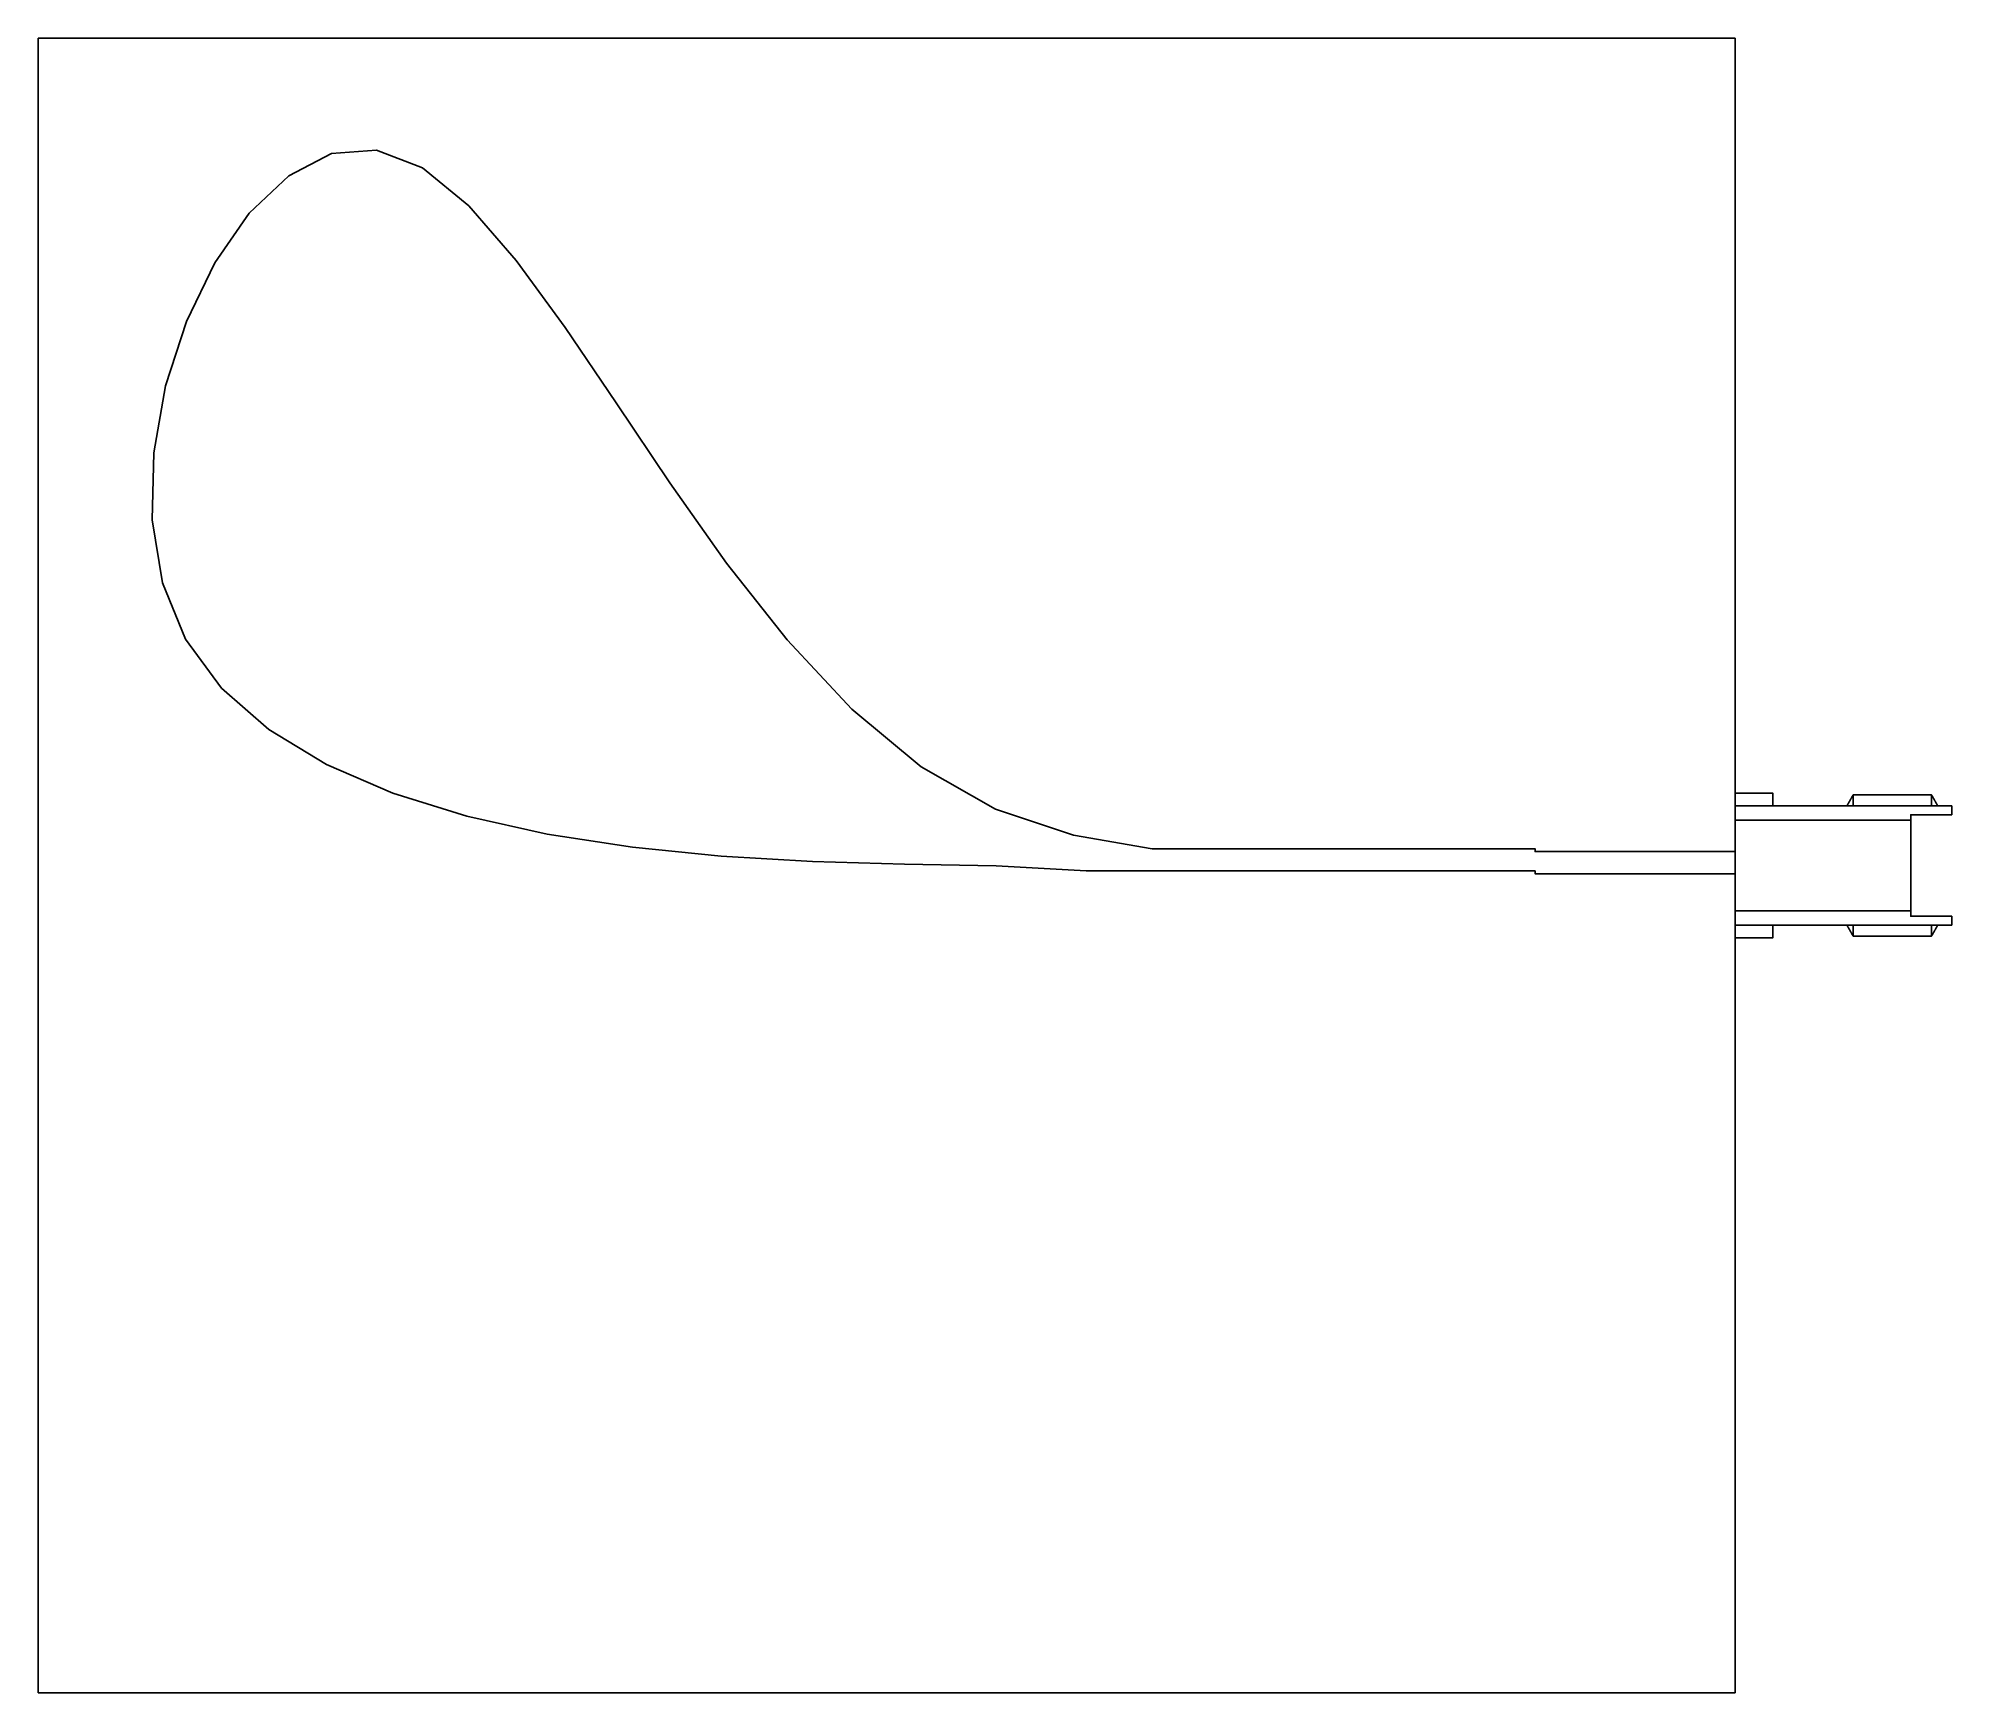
# Model space of a CAD drawing. Extents: x -37.2 to 46.7, y -36.3 to 36.3.
import ezdxf

# ---------------------------------------------------------------- set-up
doc = ezdxf.new("R2010")
doc.units = 0

msp = doc.modelspace()

# ---------------------------------------------------------------- linework, layer by layer
at = {"layer": 'PEC'}
msp.add_lwpolyline([(28.440375, -0.232253), (28.440375, -0.358601), (37.21516, -0.358601), (37.21516, 0.611299), (28.440375, 0.611299), (28.440375, 0.737647), (11.647264, 0.737647), (8.186979, 1.331029), (4.77372, 2.473462), (1.511433, 4.331596), (-1.531873, 6.859023), (-4.368369, 9.895267), (-7.021073, 13.264417), (-9.513003, 16.790564), (-11.867176, 20.297797), (-14.106612, 23.610205), (-16.254329, 26.551879), (-18.333345, 28.946907), (-20.366678, 30.61938), (-22.376461, 31.396738), (-24.350434, 31.236738), (-26.231653, 30.266415), (-27.960191, 28.62412), (-29.476118, 26.448202), (-30.719507, 23.877011), (-31.630429, 21.048897), (-32.148956, 18.102211), (-32.21516, 15.175301), (-31.769111, 12.406518), (-30.755109, 9.928431), (-29.180683, 7.787101), (-27.102044, 5.961995), (-24.576652, 4.430871), (-21.66197, 3.171483), (-18.415458, 2.161586), (-14.894577, 1.378935), (-11.15679, 0.801287), (-7.259556, 0.406397), (-3.260338, 0.172019), (0.782718, 0.065606), (4.806404, -0.021542), (8.745242, -0.232253)], close=True, dxfattribs=at)
at = {"layer": 'ROGERS RO4360G2 (LOSSY)'}
msp.add_lwpolyline([(37.21516, -36.300683), (37.21516, 36.300683), (-37.21516, 36.300683), (-37.21516, -36.300683)], close=True, dxfattribs=at)
at = {"layer": 'ROSENBERGER_32K101-400L5_V2_GOLD'}
for points in [[(37.21516, 2.61224), (38.86516, 2.61224), (38.86516, 3.175), (37.21516, 3.175)], [(37.21516, 2.61224), (37.21516, 1.984481), (44.91516, 1.984481), (44.91516, 2.223747), (46.71516, 2.223747), (46.71516, 2.61224)], [(42.39516, 3.107228), (42.39516, 2.61224), (45.82516, 2.61224), (45.82516, 3.107228)], [(37.21516, -1.984481), (37.21516, -2.61224), (46.71516, -2.61224), (46.71516, -2.223747), (44.91516, -2.223747), (44.91516, -1.984481)], [(38.86516, -2.61224), (37.21516, -2.61224), (37.21516, -3.175), (38.86516, -3.175)], [(42.39516, -2.61224), (42.39516, -3.107228), (45.82516, -3.107228), (45.82516, -2.61224)]]:
    msp.add_lwpolyline(points, close=True, dxfattribs=at)
for points in [[(42.39516, 3.107228), (42.39488, 3.106734), (42.394601, 3.106239), (42.394322, 3.105745), (42.394042, 3.10525), (42.393763, 3.104756), (42.393483, 3.104261), (42.393204, 3.103767), (42.392925, 3.103272), (42.392645, 3.102778), (42.392366, 3.102283), (42.392086, 3.101789), (42.391807, 3.101294), (42.391528, 3.1008), (42.391248, 3.100305), (42.390969, 3.099811), (42.390689, 3.099316), (42.39041, 3.098822), (42.390131, 3.098327), (42.389851, 3.097833), (42.389572, 3.097338), (42.389293, 3.096844), (42.389013, 3.096349), (42.388734, 3.095854), (42.388454, 3.09536), (42.388175, 3.094865), (42.387896, 3.094371), (42.387616, 3.093876), (42.387337, 3.093382), (42.387057, 3.092887), (42.386778, 3.092393), (42.386499, 3.091898), (42.386219, 3.091404), (42.38594, 3.090909), (42.385661, 3.090415), (42.385381, 3.08992), (42.385102, 3.089425), (42.384823, 3.088931), (42.384543, 3.088436), (42.384264, 3.087942), (42.383984, 3.087447), (42.383705, 3.086953), (42.383426, 3.086458), (42.383146, 3.085964), (42.382867, 3.085469), (42.382588, 3.084975), (42.382308, 3.08448), (42.382029, 3.083985), (42.38175, 3.083491), (42.38147, 3.082996), (42.381191, 3.082502), (42.380912, 3.082007), (42.380632, 3.081513), (42.380353, 3.081018), (42.380074, 3.080524), (42.379794, 3.080029), (42.379515, 3.079534), (42.379236, 3.07904), (42.378956, 3.078545), (42.378677, 3.078051), (42.378398, 3.077556), (42.378118, 3.077062), (42.377839, 3.076567), (42.37756, 3.076072), (42.37728, 3.075578), (42.377001, 3.075083), (42.376722, 3.074589), (42.376442, 3.074094), (42.376163, 3.0736), (42.375884, 3.073105), (42.375604, 3.072611), (42.375325, 3.072116), (42.375046, 3.071621), (42.374767, 3.071127), (42.374487, 3.070632), (42.374208, 3.070138), (42.373929, 3.069643), (42.373649, 3.069149), (42.37337, 3.068654), (42.373091, 3.068159), (42.372811, 3.067665), (42.372532, 3.06717), (42.372253, 3.066676), (42.371974, 3.066181), (42.371694, 3.065686), (42.371415, 3.065192), (42.371136, 3.064697), (42.370856, 3.064203), (42.370577, 3.063708), (42.370298, 3.063214), (42.370019, 3.062719), (42.369739, 3.062224), (42.36946, 3.06173), (42.369181, 3.061235), (42.368901, 3.060741), (42.368622, 3.060246), (42.368343, 3.059751), (42.368064, 3.059257), (42.367784, 3.058762), (42.367505, 3.058268), (42.367226, 3.057773), (42.366947, 3.057278), (42.366667, 3.056784), (42.366388, 3.056289), (42.366109, 3.055795), (42.365829, 3.0553), (42.36555, 3.054805), (42.365271, 3.054311), (42.364992, 3.053816), (42.364712, 3.053322), (42.364433, 3.052827), (42.364154, 3.052332), (42.363875, 3.051838), (42.363595, 3.051343), (42.363316, 3.050849), (42.363037, 3.050354), (42.362758, 3.049859), (42.362478, 3.049365), (42.362199, 3.04887), (42.36192, 3.048376), (42.361641, 3.047881), (42.361361, 3.047386), (42.361082, 3.046892), (42.360803, 3.046397), (42.360524, 3.045902), (42.360245, 3.045408), (42.359965, 3.044913), (42.359686, 3.044419), (42.359407, 3.043924), (42.359128, 3.043429), (42.358848, 3.042935), (42.358569, 3.04244), (42.35829, 3.041946), (42.358011, 3.041451), (42.357732, 3.040956), (42.357452, 3.040462), (42.357173, 3.039967), (42.356894, 3.039472), (42.356615, 3.038978), (42.356335, 3.038483), (42.356056, 3.037988), (42.355777, 3.037494), (42.355498, 3.036999), (42.355219, 3.036505), (42.354939, 3.03601), (42.35466, 3.035515), (42.354381, 3.035021), (42.354102, 3.034526), (42.353823, 3.034031), (42.353543, 3.033537), (42.353264, 3.033042), (42.352985, 3.032548), (42.352706, 3.032053), (42.352427, 3.031558), (42.352148, 3.031064), (42.351868, 3.030569), (42.351589, 3.030074), (42.35131, 3.02958), (42.351031, 3.029085), (42.350752, 3.02859), (42.350472, 3.028096), (42.350193, 3.027601), (42.349914, 3.027106), (42.349635, 3.026612), (42.349356, 3.026117), (42.349077, 3.025622), (42.348797, 3.025128), (42.348518, 3.024633), (42.348239, 3.024139), (42.34796, 3.023644), (42.347681, 3.023149), (42.347402, 3.022655), (42.347122, 3.02216), (42.346843, 3.021665), (42.346564, 3.021171), (42.346285, 3.020676), (42.346006, 3.020181), (42.345727, 3.019687), (42.345447, 3.019192), (42.345168, 3.018697), (42.344889, 3.018203), (42.34461, 3.017708), (42.344331, 3.017213), (42.344052, 3.016719), (42.343773, 3.016224), (42.343493, 3.015729), (42.343214, 3.015235), (42.342935, 3.01474), (42.342656, 3.014245), (42.342377, 3.013751), (42.342098, 3.013256), (42.341819, 3.012761), (42.34154, 3.012267), (42.34126, 3.011772), (42.340981, 3.011277), (42.340702, 3.010783), (42.340423, 3.010288), (42.340144, 3.009793), (42.339865, 3.009298), (42.339586, 3.008804), (42.339307, 3.008309), (42.339027, 3.007814), (42.338748, 3.00732), (42.338469, 3.006825), (42.33819, 3.00633), (42.337911, 3.005836), (42.337632, 3.005341), (42.337353, 3.004846), (42.337074, 3.004352), (42.336795, 3.003857), (42.336516, 3.003362), (42.336236, 3.002868), (42.335957, 3.002373), (42.335678, 3.001878), (42.335399, 3.001383), (42.33512, 3.000889), (42.334841, 3.000394), (42.334562, 2.999899), (42.334283, 2.999405), (42.334004, 2.99891), (42.333725, 2.998415), (42.333446, 2.997921), (42.333166, 2.997426), (42.332887, 2.996931), (42.332608, 2.996437), (42.332329, 2.995942), (42.33205, 2.995447), (42.331771, 2.994952), (42.331492, 2.994458), (42.331213, 2.993963), (42.330934, 2.993468), (42.330655, 2.992974), (42.330376, 2.992479), (42.330097, 2.991984), (42.329818, 2.991489), (42.329539, 2.990995), (42.329259, 2.9905), (42.32898, 2.990005), (42.328701, 2.989511), (42.328422, 2.989016), (42.328143, 2.988521), (42.327864, 2.988026), (42.327585, 2.987532), (42.327306, 2.987037), (42.327027, 2.986542), (42.326748, 2.986048), (42.326469, 2.985553), (42.32619, 2.985058), (42.325911, 2.984563), (42.325632, 2.984069), (42.325353, 2.983574), (42.325074, 2.983079), (42.324795, 2.982584), (42.324516, 2.98209), (42.324237, 2.981595), (42.323958, 2.9811), (42.323679, 2.980606), (42.3234, 2.980111), (42.323121, 2.979616), (42.322842, 2.979121), (42.322563, 2.978627), (42.322284, 2.978132), (42.322005, 2.977637), (42.321725, 2.977142), (42.321446, 2.976648), (42.321167, 2.976153), (42.320888, 2.975658), (42.320609, 2.975163), (42.32033, 2.974669), (42.320051, 2.974174), (42.319772, 2.973679), (42.319493, 2.973184), (42.319214, 2.97269), (42.318935, 2.972195), (42.318656, 2.9717), (42.318377, 2.971205), (42.318098, 2.970711), (42.317819, 2.970216), (42.31754, 2.969721), (42.317261, 2.969226), (42.316982, 2.968732), (42.316703, 2.968237), (42.316425, 2.967742), (42.316146, 2.967247), (42.315867, 2.966753), (42.315588, 2.966258), (42.315309, 2.965763), (42.31503, 2.965268), (42.314751, 2.964774), (42.314472, 2.964279), (42.314193, 2.963784), (42.313914, 2.963289), (42.313635, 2.962795), (42.313356, 2.9623), (42.313077, 2.961805), (42.312798, 2.96131), (42.312519, 2.960816), (42.31224, 2.960321), (42.311961, 2.959826), (42.311682, 2.959331), (42.311403, 2.958836), (42.311124, 2.958342), (42.310845, 2.957847), (42.310566, 2.957352), (42.310287, 2.956857), (42.310008, 2.956363), (42.309729, 2.955868), (42.30945, 2.955373), (42.309171, 2.954878), (42.308893, 2.954383), (42.308614, 2.953889), (42.308335, 2.953394), (42.308056, 2.952899), (42.307777, 2.952404), (42.307498, 2.95191), (42.307219, 2.951415), (42.30694, 2.95092), (42.306661, 2.950425), (42.306382, 2.94993), (42.306103, 2.949436), (42.305824, 2.948941), (42.305545, 2.948446), (42.305266, 2.947951), (42.304988, 2.947456), (42.304709, 2.946962), (42.30443, 2.946467), (42.304151, 2.945972), (42.303872, 2.945477), (42.303593, 2.944982), (42.303314, 2.944488), (42.303035, 2.943993), (42.302756, 2.943498), (42.302477, 2.943003), (42.302198, 2.942508), (42.30192, 2.942014), (42.301641, 2.941519), (42.301362, 2.941024), (42.301083, 2.940529), (42.300804, 2.940034), (42.300525, 2.93954), (42.300246, 2.939045), (42.299967, 2.93855), (42.299688, 2.938055), (42.29941, 2.93756), (42.299131, 2.937066), (42.298852, 2.936571), (42.298573, 2.936076), (42.298294, 2.935581), (42.298015, 2.935086), (42.297736, 2.934591), (42.297457, 2.934097), (42.297179, 2.933602), (42.2969, 2.933107), (42.296621, 2.932612), (42.296342, 2.932117), (42.296063, 2.931623), (42.295784, 2.931128), (42.295505, 2.930633), (42.295226, 2.930138), (42.294948, 2.929643), (42.294669, 2.929148), (42.29439, 2.928654), (42.294111, 2.928159), (42.293832, 2.927664), (42.293553, 2.927169), (42.293275, 2.926674), (42.292996, 2.926179), (42.292717, 2.925685), (42.292438, 2.92519), (42.292159, 2.924695), (42.29188, 2.9242), (42.291601, 2.923705), (42.291323, 2.92321), (42.291044, 2.922716), (42.290765, 2.922221), (42.290486, 2.921726), (42.290207, 2.921231), (42.289928, 2.920736), (42.28965, 2.920241), (42.289371, 2.919746), (42.289092, 2.919252), (42.288813, 2.918757), (42.288534, 2.918262), (42.288256, 2.917767), (42.287977, 2.917272), (42.287698, 2.916777), (42.287419, 2.916283), (42.28714, 2.915788), (42.286861, 2.915293), (42.286583, 2.914798), (42.286304, 2.914303), (42.286025, 2.913808), (42.285746, 2.913313), (42.285467, 2.912819), (42.285189, 2.912324), (42.28491, 2.911829), (42.284631, 2.911334), (42.284352, 2.910839), (42.284074, 2.910344), (42.283795, 2.909849), (42.283516, 2.909354), (42.283237, 2.90886), (42.282958, 2.908365), (42.28268, 2.90787), (42.282401, 2.907375), (42.282122, 2.90688), (42.281843, 2.906385), (42.281564, 2.90589), (42.281286, 2.905395), (42.281007, 2.904901), (42.280728, 2.904406), (42.280449, 2.903911), (42.280171, 2.903416), (42.279892, 2.902921), (42.279613, 2.902426), (42.279334, 2.901931), (42.279056, 2.901436), (42.278777, 2.900942), (42.278498, 2.900447), (42.278219, 2.899952), (42.277941, 2.899457), (42.277662, 2.898962), (42.277383, 2.898467), (42.277104, 2.897972), (42.276826, 2.897477), (42.276547, 2.896982), (42.276268, 2.896488), (42.275989, 2.895993), (42.275711, 2.895498), (42.275432, 2.895003), (42.275153, 2.894508), (42.274874, 2.894013), (42.274596, 2.893518), (42.274317, 2.893023), (42.274038, 2.892528), (42.273759, 2.892034), (42.273481, 2.891539), (42.273202, 2.891044), (42.272923, 2.890549), (42.272645, 2.890054), (42.272366, 2.889559), (42.272087, 2.889064), (42.271808, 2.888569), (42.27153, 2.888074), (42.271251, 2.887579), (42.270972, 2.887084), (42.270694, 2.88659), (42.270415, 2.886095), (42.270136, 2.8856), (42.269857, 2.885105), (42.269579, 2.88461), (42.2693, 2.884115), (42.269021, 2.88362), (42.268743, 2.883125), (42.268464, 2.88263), (42.268185, 2.882135), (42.267907, 2.88164), (42.267628, 2.881145), (42.267349, 2.880651), (42.267071, 2.880156), (42.266792, 2.879661), (42.266513, 2.879166), (42.266235, 2.878671), (42.265956, 2.878176), (42.265677, 2.877681), (42.265399, 2.877186), (42.26512, 2.876691), (42.264841, 2.876196), (42.264562, 2.875701), (42.264284, 2.875206), (42.264005, 2.874711), (42.263727, 2.874216), (42.263448, 2.873721), (42.263169, 2.873227), (42.262891, 2.872732), (42.262612, 2.872237), (42.262333, 2.871742), (42.262055, 2.871247), (42.261776, 2.870752), (42.261497, 2.870257), (42.261219, 2.869762), (42.26094, 2.869267), (42.260661, 2.868772), (42.260383, 2.868277), (42.260104, 2.867782), (42.259825, 2.867287), (42.259547, 2.866792), (42.259268, 2.866297), (42.25899, 2.865802), (42.258711, 2.865307), (42.258432, 2.864812), (42.258154, 2.864317), (42.257875, 2.863822), (42.257596, 2.863328), (42.257318, 2.862833), (42.257039, 2.862338), (42.256761, 2.861843), (42.256482, 2.861348), (42.256203, 2.860853), (42.255925, 2.860358), (42.255646, 2.859863), (42.255367, 2.859368), (42.255089, 2.858873), (42.25481, 2.858378), (42.254532, 2.857883), (42.254253, 2.857388), (42.253974, 2.856893), (42.253696, 2.856398), (42.253417, 2.855903), (42.253139, 2.855408), (42.25286, 2.854913), (42.252581, 2.854418), (42.252303, 2.853923), (42.252024, 2.853428), (42.251746, 2.852933), (42.251467, 2.852438), (42.251189, 2.851943), (42.25091, 2.851448), (42.250631, 2.850953), (42.250353, 2.850458), (42.250074, 2.849963), (42.249796, 2.849468), (42.249517, 2.848973), (42.249239, 2.848478), (42.24896, 2.847983), (42.248681, 2.847488), (42.248403, 2.846993), (42.248124, 2.846498), (42.247846, 2.846003), (42.247567, 2.845508), (42.247289, 2.845013), (42.24701, 2.844518), (42.246731, 2.844023), (42.246453, 2.843528), (42.246174, 2.843033), (42.245896, 2.842538), (42.245617, 2.842043), (42.245339, 2.841548), (42.24506, 2.841053), (42.244782, 2.840558), (42.244503, 2.840063), (42.244225, 2.839568), (42.243946, 2.839073), (42.243668, 2.838578), (42.243389, 2.838083), (42.24311, 2.837588), (42.242832, 2.837093), (42.242553, 2.836598), (42.242275, 2.836103), (42.241996, 2.835608), (42.241718, 2.835113), (42.241439, 2.834618), (42.241161, 2.834123), (42.240882, 2.833628), (42.240604, 2.833133), (42.240325, 2.832638), (42.240047, 2.832143), (42.239768, 2.831648), (42.23949, 2.831153), (42.239211, 2.830658), (42.238933, 2.830163), (42.238654, 2.829668), (42.238376, 2.829173), (42.238097, 2.828678), (42.237819, 2.828183), (42.23754, 2.827688), (42.237262, 2.827193), (42.236983, 2.826698), (42.236705, 2.826203), (42.236426, 2.825708), (42.236148, 2.825213), (42.235869, 2.824718), (42.235591, 2.824222), (42.235312, 2.823727), (42.235034, 2.823232), (42.234756, 2.822737), (42.234477, 2.822242), (42.234199, 2.821747), (42.23392, 2.821252), (42.233642, 2.820757), (42.233363, 2.820262), (42.233085, 2.819767), (42.232806, 2.819272), (42.232528, 2.818777), (42.232249, 2.818282), (42.231971, 2.817787), (42.231692, 2.817292), (42.231414, 2.816797), (42.231136, 2.816302), (42.230857, 2.815807), (42.230579, 2.815312), (42.2303, 2.814817), (42.230022, 2.814321), (42.229743, 2.813826), (42.229465, 2.813331), (42.229186, 2.812836), (42.228908, 2.812341), (42.22863, 2.811846), (42.228351, 2.811351), (42.228073, 2.810856), (42.227794, 2.810361), (42.227516, 2.809866), (42.227237, 2.809371), (42.226959, 2.808876), (42.226681, 2.808381), (42.226402, 2.807886), (42.226124, 2.80739), (42.225845, 2.806895), (42.225567, 2.8064), (42.225289, 2.805905), (42.22501, 2.80541), (42.224732, 2.804915), (42.224453, 2.80442), (42.224175, 2.803925), (42.223897, 2.80343), (42.223618, 2.802935), (42.22334, 2.80244), (42.223061, 2.801945), (42.222783, 2.801449), (42.222505, 2.800954), (42.222226, 2.800459), (42.221948, 2.799964), (42.221669, 2.799469), (42.221391, 2.798974), (42.221113, 2.798479), (42.220834, 2.797984), (42.220556, 2.797489), (42.220278, 2.796994), (42.219999, 2.796498), (42.219721, 2.796003), (42.219442, 2.795508), (42.219164, 2.795013), (42.218886, 2.794518), (42.218607, 2.794023), (42.218329, 2.793528), (42.218051, 2.793033), (42.217772, 2.792538), (42.217494, 2.792043), (42.217216, 2.791547), (42.216937, 2.791052), (42.216659, 2.790557), (42.216381, 2.790062), (42.216102, 2.789567), (42.215824, 2.789072), (42.215546, 2.788577), (42.215267, 2.788082), (42.214989, 2.787586), (42.214711, 2.787091), (42.214432, 2.786596), (42.214154, 2.786101), (42.213876, 2.785606), (42.213597, 2.785111), (42.213319, 2.784616), (42.213041, 2.784121), (42.212762, 2.783625), (42.212484, 2.78313), (42.212206, 2.782635), (42.211927, 2.78214), (42.211649, 2.781645), (42.211371, 2.78115), (42.211092, 2.780655), (42.210814, 2.78016), (42.210536, 2.779664), (42.210257, 2.779169), (42.209979, 2.778674), (42.209701, 2.778179), (42.209423, 2.777684), (42.209144, 2.777189), (42.208866, 2.776694), (42.208588, 2.776198), (42.208309, 2.775703), (42.208031, 2.775208), (42.207753, 2.774713), (42.207475, 2.774218), (42.207196, 2.773723), (42.206918, 2.773227), (42.20664, 2.772732), (42.206361, 2.772237), (42.206083, 2.771742), (42.205805, 2.771247), (42.205527, 2.770752), (42.205248, 2.770257), (42.20497, 2.769761), (42.204692, 2.769266), (42.204414, 2.768771), (42.204135, 2.768276), (42.203857, 2.767781), (42.203579, 2.767286), (42.203301, 2.76679), (42.203022, 2.766295), (42.202744, 2.7658), (42.202466, 2.765305), (42.202188, 2.76481), (42.201909, 2.764315), (42.201631, 2.763819), (42.201353, 2.763324), (42.201075, 2.762829), (42.200796, 2.762334), (42.200518, 2.761839), (42.20024, 2.761343), (42.199962, 2.760848), (42.199683, 2.760353), (42.199405, 2.759858), (42.199127, 2.759363), (42.198849, 2.758868), (42.198571, 2.758372), (42.198292, 2.757877), (42.198014, 2.757382), (42.197736, 2.756887), (42.197458, 2.756392), (42.197179, 2.755896), (42.196901, 2.755401), (42.196623, 2.754906), (42.196345, 2.754411), (42.196067, 2.753916), (42.195788, 2.75342), (42.19551, 2.752925), (42.195232, 2.75243), (42.194954, 2.751935), (42.194676, 2.75144), (42.194397, 2.750944), (42.194119, 2.750449), (42.193841, 2.749954), (42.193563, 2.749459), (42.193285, 2.748964), (42.193007, 2.748468), (42.192728, 2.747973), (42.19245, 2.747478), (42.192172, 2.746983), (42.191894, 2.746488), (42.191616, 2.745992), (42.191338, 2.745497), (42.191059, 2.745002), (42.190781, 2.744507), (42.190503, 2.744011), (42.190225, 2.743516), (42.189947, 2.743021), (42.189669, 2.742526), (42.18939, 2.742031), (42.189112, 2.741535), (42.188834, 2.74104), (42.188556, 2.740545), (42.188278, 2.74005), (42.188, 2.739554), (42.187722, 2.739059), (42.187443, 2.738564), (42.187165, 2.738069), (42.186887, 2.737574), (42.186609, 2.737078), (42.186331, 2.736583), (42.186053, 2.736088), (42.185775, 2.735593), (42.185496, 2.735097), (42.185218, 2.734602), (42.18494, 2.734107), (42.184662, 2.733612), (42.184384, 2.733116), (42.184106, 2.732621), (42.183828, 2.732126), (42.18355, 2.731631), (42.183272, 2.731135), (42.182993, 2.73064), (42.182715, 2.730145), (42.182437, 2.72965), (42.182159, 2.729154), (42.181881, 2.728659), (42.181603, 2.728164), (42.181325, 2.727669), (42.181047, 2.727173), (42.180769, 2.726678), (42.180491, 2.726183), (42.180213, 2.725688), (42.179934, 2.725192), (42.179656, 2.724697), (42.179378, 2.724202), (42.1791, 2.723706), (42.178822, 2.723211), (42.178544, 2.722716), (42.178266, 2.722221), (42.177988, 2.721725), (42.17771, 2.72123), (42.177432, 2.720735), (42.177154, 2.72024), (42.176876, 2.719744), (42.176598, 2.719249), (42.17632, 2.718754), (42.176042, 2.718258), (42.175763, 2.717763), (42.175485, 2.717268), (42.175207, 2.716773), (42.174929, 2.716277), (42.174651, 2.715782), (42.174373, 2.715287), (42.174095, 2.714791), (42.173817, 2.714296), (42.173539, 2.713801), (42.173261, 2.713306), (42.172983, 2.71281), (42.172705, 2.712315), (42.172427, 2.71182), (42.172149, 2.711324), (42.171871, 2.710829), (42.171593, 2.710334), (42.171315, 2.709839), (42.171037, 2.709343), (42.170759, 2.708848), (42.170481, 2.708353), (42.170203, 2.707857), (42.169925, 2.707362), (42.169647, 2.706867), (42.169369, 2.706371), (42.169091, 2.705876), (42.168813, 2.705381), (42.168535, 2.704885), (42.168257, 2.70439), (42.167979, 2.703895), (42.167701, 2.7034), (42.167423, 2.702904), (42.167145, 2.702409), (42.166867, 2.701914), (42.166589, 2.701418), (42.166311, 2.700923), (42.166033, 2.700428), (42.165755, 2.699932), (42.165477, 2.699437), (42.165199, 2.698942), (42.164921, 2.698446), (42.164643, 2.697951), (42.164365, 2.697456), (42.164087, 2.69696), (42.163809, 2.696465), (42.163531, 2.69597), (42.163253, 2.695474), (42.162975, 2.694979), (42.162697, 2.694484), (42.16242, 2.693988), (42.162142, 2.693493), (42.161864, 2.692998), (42.161586, 2.692502), (42.161308, 2.692007), (42.16103, 2.691512), (42.160752, 2.691016), (42.160474, 2.690521), (42.160196, 2.690026), (42.159918, 2.68953), (42.15964, 2.689035), (42.159362, 2.688539), (42.159084, 2.688044), (42.158806, 2.687549), (42.158528, 2.687053), (42.158251, 2.686558), (42.157973, 2.686063), (42.157695, 2.685567), (42.157417, 2.685072), (42.157139, 2.684577), (42.156861, 2.684081), (42.156583, 2.683586), (42.156305, 2.683091), (42.156027, 2.682595), (42.155749, 2.6821), (42.155472, 2.681604), (42.155194, 2.681109), (42.154916, 2.680614), (42.154638, 2.680118), (42.15436, 2.679623), (42.154082, 2.679128), (42.153804, 2.678632), (42.153526, 2.678137), (42.153248, 2.677641), (42.152971, 2.677146), (42.152693, 2.676651), (42.152415, 2.676155), (42.152137, 2.67566), (42.151859, 2.675165), (42.151581, 2.674669), (42.151303, 2.674174), (42.151026, 2.673678), (42.150748, 2.673183), (42.15047, 2.672688), (42.150192, 2.672192), (42.149914, 2.671697), (42.149636, 2.671201), (42.149358, 2.670706), (42.149081, 2.670211), (42.148803, 2.669715), (42.148525, 2.66922), (42.148247, 2.668724), (42.147969, 2.668229), (42.147691, 2.667734), (42.147414, 2.667238), (42.147136, 2.666743), (42.146858, 2.666247), (42.14658, 2.665752), (42.146302, 2.665257), (42.146024, 2.664761), (42.145747, 2.664266), (42.145469, 2.66377), (42.145191, 2.663275), (42.144913, 2.66278), (42.144635, 2.662284), (42.144358, 2.661789), (42.14408, 2.661293), (42.143802, 2.660798), (42.143524, 2.660302), (42.143246, 2.659807), (42.142969, 2.659312), (42.142691, 2.658816), (42.142413, 2.658321), (42.142135, 2.657825), (42.141857, 2.65733), (42.14158, 2.656834), (42.141302, 2.656339), (42.141024, 2.655844), (42.140746, 2.655348), (42.140468, 2.654853), (42.140191, 2.654357), (42.139913, 2.653862), (42.139635, 2.653366), (42.139357, 2.652871), (42.13908, 2.652375), (42.138802, 2.65188), (42.138524, 2.651385), (42.138246, 2.650889), (42.137969, 2.650394), (42.137691, 2.649898), (42.137413, 2.649403), (42.137135, 2.648907), (42.136858, 2.648412), (42.13658, 2.647916), (42.136302, 2.647421), (42.136024, 2.646926), (42.135747, 2.64643), (42.135469, 2.645935), (42.135191, 2.645439), (42.134913, 2.644944), (42.134636, 2.644448), (42.134358, 2.643953), (42.13408, 2.643457), (42.133803, 2.642962), (42.133525, 2.642466), (42.133247, 2.641971), (42.132969, 2.641475), (42.132692, 2.64098), (42.132414, 2.640484), (42.132136, 2.639989), (42.131859, 2.639494), (42.131581, 2.638998), (42.131303, 2.638503), (42.131025, 2.638007), (42.130748, 2.637512), (42.13047, 2.637016), (42.130192, 2.636521), (42.129915, 2.636025), (42.129637, 2.63553), (42.129359, 2.635034), (42.129082, 2.634539), (42.128804, 2.634043), (42.128526, 2.633548), (42.128249, 2.633052), (42.127971, 2.632557), (42.127693, 2.632061), (42.127416, 2.631566), (42.127138, 2.63107), (42.12686, 2.630575), (42.126583, 2.630079), (42.126305, 2.629584), (42.126027, 2.629088), (42.12575, 2.628593), (42.125472, 2.628097), (42.125194, 2.627602), (42.124917, 2.627106), (42.124639, 2.626611), (42.124361, 2.626115), (42.124084, 2.62562), (42.123806, 2.625124), (42.123529, 2.624629), (42.123251, 2.624133), (42.122973, 2.623638), (42.122696, 2.623142), (42.122418, 2.622647), (42.12214, 2.622151), (42.121863, 2.621656), (42.121585, 2.62116), (42.121308, 2.620665), (42.12103, 2.620169), (42.120752, 2.619673), (42.120475, 2.619178), (42.120197, 2.618682), (42.119919, 2.618187), (42.119642, 2.617691), (42.119364, 2.617196), (42.119087, 2.6167), (42.118809, 2.616205), (42.118531, 2.615709), (42.118254, 2.615214), (42.117976, 2.614718), (42.117699, 2.614223), (42.117421, 2.613727), (42.117144, 2.613232), (42.116866, 2.612736), (42.116588, 2.61224)], [(42.39516, 2.61224), (42.116588, 2.61224)], [(42.39516, 3.107228), (42.39516, 2.61224)], [(46.103731, 2.61224), (46.103454, 2.612736), (46.103176, 2.613232), (46.102899, 2.613727), (46.102621, 2.614223), (46.102343, 2.614718), (46.102066, 2.615214), (46.101788, 2.615709), (46.101511, 2.616205), (46.101233, 2.6167), (46.100956, 2.617196), (46.100678, 2.617691), (46.1004, 2.618187), (46.100123, 2.618682), (46.099845, 2.619178), (46.099567, 2.619673), (46.09929, 2.620169), (46.099012, 2.620665), (46.098735, 2.62116), (46.098457, 2.621656), (46.098179, 2.622151), (46.097902, 2.622647), (46.097624, 2.623142), (46.097347, 2.623638), (46.097069, 2.624133), (46.096791, 2.624629), (46.096514, 2.625124), (46.096236, 2.62562), (46.095958, 2.626115), (46.095681, 2.626611), (46.095403, 2.627106), (46.095125, 2.627602), (46.094848, 2.628097), (46.09457, 2.628593), (46.094292, 2.629088), (46.094015, 2.629584), (46.093737, 2.630079), (46.093459, 2.630575), (46.093182, 2.63107), (46.092904, 2.631566), (46.092626, 2.632061), (46.092349, 2.632557), (46.092071, 2.633052), (46.091793, 2.633548), (46.091516, 2.634043), (46.091238, 2.634539), (46.09096, 2.635034), (46.090683, 2.63553), (46.090405, 2.636025), (46.090127, 2.636521), (46.08985, 2.637016), (46.089572, 2.637512), (46.089294, 2.638007), (46.089017, 2.638503), (46.088739, 2.638998), (46.088461, 2.639494), (46.088183, 2.639989), (46.087906, 2.640484), (46.087628, 2.64098), (46.08735, 2.641475), (46.087073, 2.641971), (46.086795, 2.642466), (46.086517, 2.642962), (46.086239, 2.643457), (46.085962, 2.643953), (46.085684, 2.644448), (46.085406, 2.644944), (46.085129, 2.645439), (46.084851, 2.645935), (46.084573, 2.64643), (46.084295, 2.646926), (46.084018, 2.647421), (46.08374, 2.647916), (46.083462, 2.648412), (46.083184, 2.648907), (46.082907, 2.649403), (46.082629, 2.649898), (46.082351, 2.650394), (46.082073, 2.650889), (46.081796, 2.651385), (46.081518, 2.65188), (46.08124, 2.652375), (46.080962, 2.652871), (46.080685, 2.653366), (46.080407, 2.653862), (46.080129, 2.654357), (46.079851, 2.654853), (46.079574, 2.655348), (46.079296, 2.655844), (46.079018, 2.656339), (46.07874, 2.656834), (46.078462, 2.65733), (46.078185, 2.657825), (46.077907, 2.658321), (46.077629, 2.658816), (46.077351, 2.659312), (46.077073, 2.659807), (46.076796, 2.660302), (46.076518, 2.660798), (46.07624, 2.661293), (46.075962, 2.661789), (46.075684, 2.662284), (46.075407, 2.66278), (46.075129, 2.663275), (46.074851, 2.66377), (46.074573, 2.664266), (46.074295, 2.664761), (46.074018, 2.665257), (46.07374, 2.665752), (46.073462, 2.666247), (46.073184, 2.666743), (46.072906, 2.667238), (46.072628, 2.667734), (46.072351, 2.668229), (46.072073, 2.668724), (46.071795, 2.66922), (46.071517, 2.669715), (46.071239, 2.670211), (46.070961, 2.670706), (46.070684, 2.671201), (46.070406, 2.671697), (46.070128, 2.672192), (46.06985, 2.672688), (46.069572, 2.673183), (46.069294, 2.673678), (46.069016, 2.674174), (46.068739, 2.674669), (46.068461, 2.675165), (46.068183, 2.67566), (46.067905, 2.676155), (46.067627, 2.676651), (46.067349, 2.677146), (46.067071, 2.677641), (46.066793, 2.678137), (46.066516, 2.678632), (46.066238, 2.679128), (46.06596, 2.679623), (46.065682, 2.680118), (46.065404, 2.680614), (46.065126, 2.681109), (46.064848, 2.681604), (46.06457, 2.6821), (46.064292, 2.682595), (46.064015, 2.683091), (46.063737, 2.683586), (46.063459, 2.684081), (46.063181, 2.684577), (46.062903, 2.685072), (46.062625, 2.685567), (46.062347, 2.686063), (46.062069, 2.686558), (46.061791, 2.687053), (46.061513, 2.687549), (46.061235, 2.688044), (46.060958, 2.688539), (46.06068, 2.689035), (46.060402, 2.68953), (46.060124, 2.690026), (46.059846, 2.690521), (46.059568, 2.691016), (46.05929, 2.691512), (46.059012, 2.692007), (46.058734, 2.692502), (46.058456, 2.692998), (46.058178, 2.693493), (46.0579, 2.693988), (46.057622, 2.694484), (46.057344, 2.694979), (46.057066, 2.695474), (46.056788, 2.69597), (46.05651, 2.696465), (46.056233, 2.69696), (46.055955, 2.697456), (46.055677, 2.697951), (46.055399, 2.698446), (46.055121, 2.698942), (46.054843, 2.699437), (46.054565, 2.699932), (46.054287, 2.700428), (46.054009, 2.700923), (46.053731, 2.701418), (46.053453, 2.701914), (46.053175, 2.702409), (46.052897, 2.702904), (46.052619, 2.7034), (46.052341, 2.703895), (46.052063, 2.70439), (46.051785, 2.704885), (46.051507, 2.705381), (46.051229, 2.705876), (46.050951, 2.706371), (46.050673, 2.706867), (46.050395, 2.707362), (46.050117, 2.707857), (46.049839, 2.708353), (46.049561, 2.708848), (46.049283, 2.709343), (46.049005, 2.709839), (46.048727, 2.710334), (46.048449, 2.710829), (46.048171, 2.711324), (46.047893, 2.71182), (46.047615, 2.712315), (46.047337, 2.71281), (46.047059, 2.713306), (46.046781, 2.713801), (46.046503, 2.714296), (46.046225, 2.714791), (46.045947, 2.715287), (46.045668, 2.715782), (46.04539, 2.716277), (46.045112, 2.716773), (46.044834, 2.717268), (46.044556, 2.717763), (46.044278, 2.718258), (46.044, 2.718754), (46.043722, 2.719249), (46.043444, 2.719744), (46.043166, 2.72024), (46.042888, 2.720735), (46.04261, 2.72123), (46.042332, 2.721725), (46.042054, 2.722221), (46.041776, 2.722716), (46.041498, 2.723211), (46.04122, 2.723706), (46.040941, 2.724202), (46.040663, 2.724697), (46.040385, 2.725192), (46.040107, 2.725688), (46.039829, 2.726183), (46.039551, 2.726678), (46.039273, 2.727173), (46.038995, 2.727669), (46.038717, 2.728164), (46.038439, 2.728659), (46.038161, 2.729154), (46.037882, 2.72965), (46.037604, 2.730145), (46.037326, 2.73064), (46.037048, 2.731135), (46.03677, 2.731631), (46.036492, 2.732126), (46.036214, 2.732621), (46.035936, 2.733116), (46.035658, 2.733612), (46.03538, 2.734107), (46.035101, 2.734602), (46.034823, 2.735097), (46.034545, 2.735593), (46.034267, 2.736088), (46.033989, 2.736583), (46.033711, 2.737078), (46.033433, 2.737574), (46.033155, 2.738069), (46.032876, 2.738564), (46.032598, 2.739059), (46.03232, 2.739554), (46.032042, 2.74005), (46.031764, 2.740545), (46.031486, 2.74104), (46.031208, 2.741535), (46.030929, 2.742031), (46.030651, 2.742526), (46.030373, 2.743021), (46.030095, 2.743516), (46.029817, 2.744011), (46.029539, 2.744507), (46.02926, 2.745002), (46.028982, 2.745497), (46.028704, 2.745992), (46.028426, 2.746488), (46.028148, 2.746983), (46.02787, 2.747478), (46.027591, 2.747973), (46.027313, 2.748468), (46.027035, 2.748964), (46.026757, 2.749459), (46.026479, 2.749954), (46.0262, 2.750449), (46.025922, 2.750944), (46.025644, 2.75144), (46.025366, 2.751935), (46.025088, 2.75243), (46.02481, 2.752925), (46.024531, 2.75342), (46.024253, 2.753916), (46.023975, 2.754411), (46.023697, 2.754906), (46.023419, 2.755401), (46.02314, 2.755896), (46.022862, 2.756392), (46.022584, 2.756887), (46.022306, 2.757382), (46.022027, 2.757877), (46.021749, 2.758372), (46.021471, 2.758868), (46.021193, 2.759363), (46.020915, 2.759858), (46.020636, 2.760353), (46.020358, 2.760848), (46.02008, 2.761343), (46.019802, 2.761839), (46.019523, 2.762334), (46.019245, 2.762829), (46.018967, 2.763324), (46.018689, 2.763819), (46.01841, 2.764315), (46.018132, 2.76481), (46.017854, 2.765305), (46.017576, 2.7658), (46.017298, 2.766295), (46.017019, 2.76679), (46.016741, 2.767286), (46.016463, 2.767781), (46.016184, 2.768276), (46.015906, 2.768771), (46.015628, 2.769266), (46.01535, 2.769761), (46.015071, 2.770257), (46.014793, 2.770752), (46.014515, 2.771247), (46.014237, 2.771742), (46.013958, 2.772237), (46.01368, 2.772732), (46.013402, 2.773227), (46.013124, 2.773723), (46.012845, 2.774218), (46.012567, 2.774713), (46.012289, 2.775208), (46.01201, 2.775703), (46.011732, 2.776198), (46.011454, 2.776694), (46.011176, 2.777189), (46.010897, 2.777684), (46.010619, 2.778179), (46.010341, 2.778674), (46.010062, 2.779169), (46.009784, 2.779664), (46.009506, 2.78016), (46.009227, 2.780655), (46.008949, 2.78115), (46.008671, 2.781645), (46.008392, 2.78214), (46.008114, 2.782635), (46.007836, 2.78313), (46.007558, 2.783625), (46.007279, 2.784121), (46.007001, 2.784616), (46.006723, 2.785111), (46.006444, 2.785606), (46.006166, 2.786101), (46.005888, 2.786596), (46.005609, 2.787091), (46.005331, 2.787586), (46.005053, 2.788082), (46.004774, 2.788577), (46.004496, 2.789072), (46.004218, 2.789567), (46.003939, 2.790062), (46.003661, 2.790557), (46.003383, 2.791052), (46.003104, 2.791547), (46.002826, 2.792043), (46.002547, 2.792538), (46.002269, 2.793033), (46.001991, 2.793528), (46.001712, 2.794023), (46.001434, 2.794518), (46.001156, 2.795013), (46.000877, 2.795508), (46.000599, 2.796003), (46.000321, 2.796498), (46.000042, 2.796994), (45.999764, 2.797489), (45.999485, 2.797984), (45.999207, 2.798479), (45.998929, 2.798974), (45.99865, 2.799469), (45.998372, 2.799964), (45.998094, 2.800459), (45.997815, 2.800954), (45.997537, 2.801449), (45.997258, 2.801945), (45.99698, 2.80244), (45.996702, 2.802935), (45.996423, 2.80343), (45.996145, 2.803925), (45.995866, 2.80442), (45.995588, 2.804915), (45.99531, 2.80541), (45.995031, 2.805905), (45.994753, 2.8064), (45.994474, 2.806895), (45.994196, 2.80739), (45.993918, 2.807886), (45.993639, 2.808381), (45.993361, 2.808876), (45.993082, 2.809371), (45.992804, 2.809866), (45.992525, 2.810361), (45.992247, 2.810856), (45.991969, 2.811351), (45.99169, 2.811846), (45.991412, 2.812341), (45.991133, 2.812836), (45.990855, 2.813331), (45.990576, 2.813826), (45.990298, 2.814321), (45.99002, 2.814817), (45.989741, 2.815312), (45.989463, 2.815807), (45.989184, 2.816302), (45.988906, 2.816797), (45.988627, 2.817292), (45.988349, 2.817787), (45.98807, 2.818282), (45.987792, 2.818777), (45.987514, 2.819272), (45.987235, 2.819767), (45.986957, 2.820262), (45.986678, 2.820757), (45.9864, 2.821252), (45.986121, 2.821747), (45.985843, 2.822242), (45.985564, 2.822737), (45.985286, 2.823232), (45.985007, 2.823727), (45.984729, 2.824222), (45.98445, 2.824718), (45.984172, 2.825213), (45.983893, 2.825708), (45.983615, 2.826203), (45.983336, 2.826698), (45.983058, 2.827193), (45.982779, 2.827688), (45.982501, 2.828183), (45.982222, 2.828678), (45.981944, 2.829173), (45.981665, 2.829668), (45.981387, 2.830163), (45.981108, 2.830658), (45.98083, 2.831153), (45.980551, 2.831648), (45.980273, 2.832143), (45.979994, 2.832638), (45.979716, 2.833133), (45.979437, 2.833628), (45.979159, 2.834123), (45.97888, 2.834618), (45.978602, 2.835113), (45.978323, 2.835608), (45.978045, 2.836103), (45.977766, 2.836598), (45.977488, 2.837093), (45.977209, 2.837588), (45.976931, 2.838083), (45.976652, 2.838578), (45.976374, 2.839073), (45.976095, 2.839568), (45.975817, 2.840063), (45.975538, 2.840558), (45.97526, 2.841053), (45.974981, 2.841548), (45.974702, 2.842043), (45.974424, 2.842538), (45.974145, 2.843033), (45.973867, 2.843528), (45.973588, 2.844023), (45.97331, 2.844518), (45.973031, 2.845013), (45.972753, 2.845508), (45.972474, 2.846003), (45.972196, 2.846498), (45.971917, 2.846993), (45.971638, 2.847488), (45.97136, 2.847983), (45.971081, 2.848478), (45.970803, 2.848973), (45.970524, 2.849468), (45.970246, 2.849963), (45.969967, 2.850458), (45.969688, 2.850953), (45.96941, 2.851448), (45.969131, 2.851943), (45.968853, 2.852438), (45.968574, 2.852933), (45.968295, 2.853428), (45.968017, 2.853923), (45.967738, 2.854418), (45.96746, 2.854913), (45.967181, 2.855408), (45.966903, 2.855903), (45.966624, 2.856398), (45.966345, 2.856893), (45.966067, 2.857388), (45.965788, 2.857883), (45.96551, 2.858378), (45.965231, 2.858873), (45.964952, 2.859368), (45.964674, 2.859863), (45.964395, 2.860358), (45.964116, 2.860853), (45.963838, 2.861348), (45.963559, 2.861843), (45.963281, 2.862338), (45.963002, 2.862833), (45.962723, 2.863328), (45.962445, 2.863822), (45.962166, 2.864317), (45.961888, 2.864812), (45.961609, 2.865307), (45.96133, 2.865802), (45.961052, 2.866297), (45.960773, 2.866792), (45.960494, 2.867287), (45.960216, 2.867782), (45.959937, 2.868277), (45.959658, 2.868772), (45.95938, 2.869267), (45.959101, 2.869762), (45.958823, 2.870257), (45.958544, 2.870752), (45.958265, 2.871247), (45.957987, 2.871742), (45.957708, 2.872237), (45.957429, 2.872732), (45.957151, 2.873227), (45.956872, 2.873721), (45.956593, 2.874216), (45.956315, 2.874711), (45.956036, 2.875206), (45.955757, 2.875701), (45.955479, 2.876196), (45.9552, 2.876691), (45.954921, 2.877186), (45.954643, 2.877681), (45.954364, 2.878176), (45.954085, 2.878671), (45.953807, 2.879166), (45.953528, 2.879661), (45.953249, 2.880156), (45.952971, 2.880651), (45.952692, 2.881145), (45.952413, 2.88164), (45.952134, 2.882135), (45.951856, 2.88263), (45.951577, 2.883125), (45.951298, 2.88362), (45.95102, 2.884115), (45.950741, 2.88461), (45.950462, 2.885105), (45.950184, 2.8856), (45.949905, 2.886095), (45.949626, 2.88659), (45.949347, 2.887084), (45.949069, 2.887579), (45.94879, 2.888074), (45.948511, 2.888569), (45.948233, 2.889064), (45.947954, 2.889559), (45.947675, 2.890054), (45.947396, 2.890549), (45.947118, 2.891044), (45.946839, 2.891539), (45.94656, 2.892034), (45.946282, 2.892528), (45.946003, 2.893023), (45.945724, 2.893518), (45.945445, 2.894013), (45.945167, 2.894508), (45.944888, 2.895003), (45.944609, 2.895498), (45.94433, 2.895993), (45.944052, 2.896488), (45.943773, 2.896982), (45.943494, 2.897477), (45.943215, 2.897972), (45.942937, 2.898467), (45.942658, 2.898962), (45.942379, 2.899457), (45.9421, 2.899952), (45.941822, 2.900447), (45.941543, 2.900942), (45.941264, 2.901436), (45.940985, 2.901931), (45.940707, 2.902426), (45.940428, 2.902921), (45.940149, 2.903416), (45.93987, 2.903911), (45.939592, 2.904406), (45.939313, 2.904901), (45.939034, 2.905395), (45.938755, 2.90589), (45.938477, 2.906385), (45.938198, 2.90688), (45.937919, 2.907375), (45.93764, 2.90787), (45.937361, 2.908365), (45.937083, 2.90886), (45.936804, 2.909354), (45.936525, 2.909849), (45.936246, 2.910344), (45.935967, 2.910839), (45.935689, 2.911334), (45.93541, 2.911829), (45.935131, 2.912324), (45.934852, 2.912819), (45.934573, 2.913313), (45.934295, 2.913808), (45.934016, 2.914303), (45.933737, 2.914798), (45.933458, 2.915293), (45.933179, 2.915788), (45.932901, 2.916283), (45.932622, 2.916777), (45.932343, 2.917272), (45.932064, 2.917767), (45.931785, 2.918262), (45.931507, 2.918757), (45.931228, 2.919252), (45.930949, 2.919746), (45.93067, 2.920241), (45.930391, 2.920736), (45.930112, 2.921231), (45.929834, 2.921726), (45.929555, 2.922221), (45.929276, 2.922716), (45.928997, 2.92321), (45.928718, 2.923705), (45.928439, 2.9242), (45.928161, 2.924695), (45.927882, 2.92519), (45.927603, 2.925685), (45.927324, 2.926179), (45.927045, 2.926674), (45.926766, 2.927169), (45.926488, 2.927664), (45.926209, 2.928159), (45.92593, 2.928654), (45.925651, 2.929148), (45.925372, 2.929643), (45.925093, 2.930138), (45.924814, 2.930633), (45.924536, 2.931128), (45.924257, 2.931623), (45.923978, 2.932117), (45.923699, 2.932612), (45.92342, 2.933107), (45.923141, 2.933602), (45.922862, 2.934097), (45.922584, 2.934591), (45.922305, 2.935086), (45.922026, 2.935581), (45.921747, 2.936076), (45.921468, 2.936571), (45.921189, 2.937066), (45.92091, 2.93756), (45.920631, 2.938055), (45.920352, 2.93855), (45.920074, 2.939045), (45.919795, 2.93954), (45.919516, 2.940034), (45.919237, 2.940529), (45.918958, 2.941024), (45.918679, 2.941519), (45.9184, 2.942014), (45.918121, 2.942508), (45.917842, 2.943003), (45.917564, 2.943498), (45.917285, 2.943993), (45.917006, 2.944488), (45.916727, 2.944982), (45.916448, 2.945477), (45.916169, 2.945972), (45.91589, 2.946467), (45.915611, 2.946962), (45.915332, 2.947456), (45.915053, 2.947951), (45.914774, 2.948446), (45.914495, 2.948941), (45.914217, 2.949436), (45.913938, 2.94993), (45.913659, 2.950425), (45.91338, 2.95092), (45.913101, 2.951415), (45.912822, 2.95191), (45.912543, 2.952404), (45.912264, 2.952899), (45.911985, 2.953394), (45.911706, 2.953889), (45.911427, 2.954383), (45.911148, 2.954878), (45.910869, 2.955373), (45.91059, 2.955868), (45.910311, 2.956363), (45.910033, 2.956857), (45.909754, 2.957352), (45.909475, 2.957847), (45.909196, 2.958342), (45.908917, 2.958836), (45.908638, 2.959331), (45.908359, 2.959826), (45.90808, 2.960321), (45.907801, 2.960816), (45.907522, 2.96131), (45.907243, 2.961805), (45.906964, 2.9623), (45.906685, 2.962795), (45.906406, 2.963289), (45.906127, 2.963784), (45.905848, 2.964279), (45.905569, 2.964774), (45.90529, 2.965268), (45.905011, 2.965763), (45.904732, 2.966258), (45.904453, 2.966753), (45.904174, 2.967247), (45.903895, 2.967742), (45.903616, 2.968237), (45.903337, 2.968732), (45.903058, 2.969226), (45.902779, 2.969721), (45.9025, 2.970216), (45.902221, 2.970711), (45.901942, 2.971205), (45.901663, 2.9717), (45.901384, 2.972195), (45.901105, 2.97269), (45.900826, 2.973184), (45.900547, 2.973679), (45.900268, 2.974174), (45.899989, 2.974669), (45.89971, 2.975163), (45.899431, 2.975658), (45.899152, 2.976153), (45.898873, 2.976648), (45.898594, 2.977142), (45.898315, 2.977637), (45.898036, 2.978132), (45.897757, 2.978627), (45.897478, 2.979121), (45.897199, 2.979616), (45.89692, 2.980111), (45.896641, 2.980606), (45.896362, 2.9811), (45.896083, 2.981595), (45.895804, 2.98209), (45.895525, 2.982584), (45.895246, 2.983079), (45.894967, 2.983574), (45.894688, 2.984069), (45.894409, 2.984563), (45.89413, 2.985058), (45.893851, 2.985553), (45.893572, 2.986048), (45.893293, 2.986542), (45.893014, 2.987037), (45.892735, 2.987532), (45.892456, 2.988026), (45.892177, 2.988521), (45.891897, 2.989016), (45.891618, 2.989511), (45.891339, 2.990005), (45.89106, 2.9905), (45.890781, 2.990995), (45.890502, 2.991489), (45.890223, 2.991984), (45.889944, 2.992479), (45.889665, 2.992974), (45.889386, 2.993468), (45.889107, 2.993963), (45.888828, 2.994458), (45.888549, 2.994952), (45.88827, 2.995447), (45.887991, 2.995942), (45.887711, 2.996437), (45.887432, 2.996931), (45.887153, 2.997426), (45.886874, 2.997921), (45.886595, 2.998415), (45.886316, 2.99891), (45.886037, 2.999405), (45.885758, 2.999899), (45.885479, 3.000394), (45.8852, 3.000889), (45.884921, 3.001383), (45.884642, 3.001878), (45.884362, 3.002373), (45.884083, 3.002868), (45.883804, 3.003362), (45.883525, 3.003857), (45.883246, 3.004352), (45.882967, 3.004846), (45.882688, 3.005341), (45.882409, 3.005836), (45.88213, 3.00633), (45.881851, 3.006825), (45.881571, 3.00732), (45.881292, 3.007814), (45.881013, 3.008309), (45.880734, 3.008804), (45.880455, 3.009298), (45.880176, 3.009793), (45.879897, 3.010288), (45.879618, 3.010783), (45.879338, 3.011277), (45.879059, 3.011772), (45.87878, 3.012267), (45.878501, 3.012761), (45.878222, 3.013256), (45.877943, 3.013751), (45.877664, 3.014245), (45.877385, 3.01474), (45.877105, 3.015235), (45.876826, 3.015729), (45.876547, 3.016224), (45.876268, 3.016719), (45.875989, 3.017213), (45.87571, 3.017708), (45.875431, 3.018203), (45.875151, 3.018697), (45.874872, 3.019192), (45.874593, 3.019687), (45.874314, 3.020181), (45.874035, 3.020676), (45.873756, 3.021171), (45.873477, 3.021665), (45.873197, 3.02216), (45.872918, 3.022655), (45.872639, 3.023149), (45.87236, 3.023644), (45.872081, 3.024139), (45.871802, 3.024633), (45.871522, 3.025128), (45.871243, 3.025622), (45.870964, 3.026117), (45.870685, 3.026612), (45.870406, 3.027106), (45.870127, 3.027601), (45.869847, 3.028096), (45.869568, 3.02859), (45.869289, 3.029085), (45.86901, 3.02958), (45.868731, 3.030074), (45.868451, 3.030569), (45.868172, 3.031064), (45.867893, 3.031558), (45.867614, 3.032053), (45.867335, 3.032548), (45.867055, 3.033042), (45.866776, 3.033537), (45.866497, 3.034031), (45.866218, 3.034526), (45.865939, 3.035021), (45.86566, 3.035515), (45.86538, 3.03601), (45.865101, 3.036505), (45.864822, 3.036999), (45.864543, 3.037494), (45.864263, 3.037988), (45.863984, 3.038483), (45.863705, 3.038978), (45.863426, 3.039472), (45.863147, 3.039967), (45.862867, 3.040462), (45.862588, 3.040956), (45.862309, 3.041451), (45.86203, 3.041946), (45.861751, 3.04244), (45.861471, 3.042935), (45.861192, 3.043429), (45.860913, 3.043924), (45.860634, 3.044419), (45.860354, 3.044913), (45.860075, 3.045408), (45.859796, 3.045902), (45.859517, 3.046397), (45.859238, 3.046892), (45.858958, 3.047386), (45.858679, 3.047881), (45.8584, 3.048376), (45.858121, 3.04887), (45.857841, 3.049365), (45.857562, 3.049859), (45.857283, 3.050354), (45.857004, 3.050849), (45.856724, 3.051343), (45.856445, 3.051838), (45.856166, 3.052332), (45.855887, 3.052827), (45.855607, 3.053322), (45.855328, 3.053816), (45.855049, 3.054311), (45.85477, 3.054805), (45.85449, 3.0553), (45.854211, 3.055795), (45.853932, 3.056289), (45.853653, 3.056784), (45.853373, 3.057278), (45.853094, 3.057773), (45.852815, 3.058268), (45.852535, 3.058762), (45.852256, 3.059257), (45.851977, 3.059751), (45.851698, 3.060246), (45.851418, 3.060741), (45.851139, 3.061235), (45.85086, 3.06173), (45.850581, 3.062224), (45.850301, 3.062719), (45.850022, 3.063214), (45.849743, 3.063708), (45.849463, 3.064203), (45.849184, 3.064697), (45.848905, 3.065192), (45.848626, 3.065686), (45.848346, 3.066181), (45.848067, 3.066676), (45.847788, 3.06717), (45.847508, 3.067665), (45.847229, 3.068159), (45.84695, 3.068654), (45.84667, 3.069148), (45.846391, 3.069643), (45.846112, 3.070138), (45.845833, 3.070632), (45.845553, 3.071127), (45.845274, 3.071621), (45.844995, 3.072116), (45.844715, 3.072611), (45.844436, 3.073105), (45.844157, 3.0736), (45.843877, 3.074094), (45.843598, 3.074589), (45.843319, 3.075083), (45.843039, 3.075578), (45.84276, 3.076072), (45.842481, 3.076567), (45.842201, 3.077062), (45.841922, 3.077556), (45.841643, 3.078051), (45.841363, 3.078545), (45.841084, 3.07904), (45.840805, 3.079534), (45.840525, 3.080029), (45.840246, 3.080524), (45.839967, 3.081018), (45.839687, 3.081513), (45.839408, 3.082007), (45.839129, 3.082502), (45.838849, 3.082996), (45.83857, 3.083491), (45.838291, 3.083985), (45.838011, 3.08448), (45.837732, 3.084975), (45.837453, 3.085469), (45.837173, 3.085964), (45.836894, 3.086458), (45.836615, 3.086953), (45.836335, 3.087447), (45.836056, 3.087942), (45.835777, 3.088436), (45.835497, 3.088931), (45.835218, 3.089425), (45.834938, 3.08992), (45.834659, 3.090415), (45.83438, 3.090909), (45.8341, 3.091404), (45.833821, 3.091898), (45.833542, 3.092393), (45.833262, 3.092887), (45.832983, 3.093382), (45.832704, 3.093876), (45.832424, 3.094371), (45.832145, 3.094865), (45.831865, 3.09536), (45.831586, 3.095854), (45.831307, 3.096349), (45.831027, 3.096844), (45.830748, 3.097338), (45.830468, 3.097833), (45.830189, 3.098327), (45.82991, 3.098822), (45.82963, 3.099316), (45.829351, 3.099811), (45.829072, 3.100305), (45.828792, 3.1008), (45.828513, 3.101294), (45.828233, 3.101789), (45.827954, 3.102283), (45.827675, 3.102778), (45.827395, 3.103272), (45.827116, 3.103767), (45.826836, 3.104261), (45.826557, 3.104756), (45.826278, 3.10525), (45.825998, 3.105745), (45.825719, 3.106239), (45.825439, 3.106734), (45.82516, 3.107228)], [(45.82516, 2.61224), (45.82516, 3.107228)], [(46.103731, 2.61224), (45.82516, 2.61224)], [(42.116588, -2.61224), (42.39516, -2.61224)], [(42.116588, -2.61224), (42.116866, -2.612736), (42.117144, -2.613232), (42.117421, -2.613727), (42.117699, -2.614223), (42.117976, -2.614718), (42.118254, -2.615214), (42.118531, -2.615709), (42.118809, -2.616205), (42.119087, -2.6167), (42.119364, -2.617196), (42.119642, -2.617691), (42.119919, -2.618187), (42.120197, -2.618682), (42.120475, -2.619178), (42.120752, -2.619673), (42.12103, -2.620169), (42.121308, -2.620665), (42.121585, -2.62116), (42.121863, -2.621656), (42.12214, -2.622151), (42.122418, -2.622647), (42.122696, -2.623142), (42.122973, -2.623638), (42.123251, -2.624133), (42.123529, -2.624629), (42.123806, -2.625124), (42.124084, -2.62562), (42.124361, -2.626115), (42.124639, -2.626611), (42.124917, -2.627106), (42.125194, -2.627602), (42.125472, -2.628097), (42.12575, -2.628593), (42.126027, -2.629088), (42.126305, -2.629584), (42.126583, -2.630079), (42.12686, -2.630575), (42.127138, -2.63107), (42.127416, -2.631566), (42.127693, -2.632061), (42.127971, -2.632557), (42.128249, -2.633052), (42.128526, -2.633548), (42.128804, -2.634043), (42.129082, -2.634539), (42.129359, -2.635034), (42.129637, -2.63553), (42.129915, -2.636025), (42.130192, -2.636521), (42.13047, -2.637016), (42.130748, -2.637512), (42.131025, -2.638007), (42.131303, -2.638503), (42.131581, -2.638998), (42.131859, -2.639494), (42.132136, -2.639989), (42.132414, -2.640484), (42.132692, -2.64098), (42.132969, -2.641475), (42.133247, -2.641971), (42.133525, -2.642466), (42.133803, -2.642962), (42.13408, -2.643457), (42.134358, -2.643953), (42.134636, -2.644448), (42.134913, -2.644944), (42.135191, -2.645439), (42.135469, -2.645935), (42.135747, -2.64643), (42.136024, -2.646926), (42.136302, -2.647421), (42.13658, -2.647916), (42.136858, -2.648412), (42.137135, -2.648907), (42.137413, -2.649403), (42.137691, -2.649898), (42.137969, -2.650394), (42.138246, -2.650889), (42.138524, -2.651385), (42.138802, -2.65188), (42.13908, -2.652375), (42.139357, -2.652871), (42.139635, -2.653366), (42.139913, -2.653862), (42.140191, -2.654357), (42.140468, -2.654853), (42.140746, -2.655348), (42.141024, -2.655844), (42.141302, -2.656339), (42.14158, -2.656834), (42.141857, -2.65733), (42.142135, -2.657825), (42.142413, -2.658321), (42.142691, -2.658816), (42.142969, -2.659312), (42.143246, -2.659807), (42.143524, -2.660302), (42.143802, -2.660798), (42.14408, -2.661293), (42.144358, -2.661789), (42.144635, -2.662284), (42.144913, -2.66278), (42.145191, -2.663275), (42.145469, -2.66377), (42.145747, -2.664266), (42.146024, -2.664761), (42.146302, -2.665257), (42.14658, -2.665752), (42.146858, -2.666247), (42.147136, -2.666743), (42.147414, -2.667238), (42.147691, -2.667734), (42.147969, -2.668229), (42.148247, -2.668724), (42.148525, -2.66922), (42.148803, -2.669715), (42.149081, -2.670211), (42.149358, -2.670706), (42.149636, -2.671201), (42.149914, -2.671697), (42.150192, -2.672192), (42.15047, -2.672688), (42.150748, -2.673183), (42.151026, -2.673678), (42.151303, -2.674174), (42.151581, -2.674669), (42.151859, -2.675165), (42.152137, -2.67566), (42.152415, -2.676155), (42.152693, -2.676651), (42.152971, -2.677146), (42.153248, -2.677641), (42.153526, -2.678137), (42.153804, -2.678632), (42.154082, -2.679128), (42.15436, -2.679623), (42.154638, -2.680118), (42.154916, -2.680614), (42.155194, -2.681109), (42.155472, -2.681604), (42.155749, -2.6821), (42.156027, -2.682595), (42.156305, -2.683091), (42.156583, -2.683586), (42.156861, -2.684081), (42.157139, -2.684577), (42.157417, -2.685072), (42.157695, -2.685567), (42.157973, -2.686063), (42.158251, -2.686558), (42.158528, -2.687053), (42.158806, -2.687549), (42.159084, -2.688044), (42.159362, -2.688539), (42.15964, -2.689035), (42.159918, -2.68953), (42.160196, -2.690026), (42.160474, -2.690521), (42.160752, -2.691016), (42.16103, -2.691512), (42.161308, -2.692007), (42.161586, -2.692502), (42.161864, -2.692998), (42.162142, -2.693493), (42.16242, -2.693988), (42.162697, -2.694484), (42.162975, -2.694979), (42.163253, -2.695474), (42.163531, -2.69597), (42.163809, -2.696465), (42.164087, -2.69696), (42.164365, -2.697456), (42.164643, -2.697951), (42.164921, -2.698446), (42.165199, -2.698942), (42.165477, -2.699437), (42.165755, -2.699932), (42.166033, -2.700428), (42.166311, -2.700923), (42.166589, -2.701418), (42.166867, -2.701914), (42.167145, -2.702409), (42.167423, -2.702904), (42.167701, -2.7034), (42.167979, -2.703895), (42.168257, -2.70439), (42.168535, -2.704885), (42.168813, -2.705381), (42.169091, -2.705876), (42.169369, -2.706371), (42.169647, -2.706867), (42.169925, -2.707362), (42.170203, -2.707857), (42.170481, -2.708353), (42.170759, -2.708848), (42.171037, -2.709343), (42.171315, -2.709839), (42.171593, -2.710334), (42.171871, -2.710829), (42.172149, -2.711324), (42.172427, -2.71182), (42.172705, -2.712315), (42.172983, -2.71281), (42.173261, -2.713306), (42.173539, -2.713801), (42.173817, -2.714296), (42.174095, -2.714791), (42.174373, -2.715287), (42.174651, -2.715782), (42.174929, -2.716277), (42.175207, -2.716773), (42.175485, -2.717268), (42.175763, -2.717763), (42.176042, -2.718258), (42.17632, -2.718754), (42.176598, -2.719249), (42.176876, -2.719744), (42.177154, -2.72024), (42.177432, -2.720735), (42.17771, -2.72123), (42.177988, -2.721725), (42.178266, -2.722221), (42.178544, -2.722716), (42.178822, -2.723211), (42.1791, -2.723706), (42.179378, -2.724202), (42.179656, -2.724697), (42.179934, -2.725192), (42.180213, -2.725688), (42.180491, -2.726183), (42.180769, -2.726678), (42.181047, -2.727173), (42.181325, -2.727669), (42.181603, -2.728164), (42.181881, -2.728659), (42.182159, -2.729154), (42.182437, -2.72965), (42.182715, -2.730145), (42.182993, -2.73064), (42.183272, -2.731135), (42.18355, -2.731631), (42.183828, -2.732126), (42.184106, -2.732621), (42.184384, -2.733116), (42.184662, -2.733612), (42.18494, -2.734107), (42.185218, -2.734602), (42.185496, -2.735097), (42.185775, -2.735593), (42.186053, -2.736088), (42.186331, -2.736583), (42.186609, -2.737078), (42.186887, -2.737574), (42.187165, -2.738069), (42.187443, -2.738564), (42.187722, -2.739059), (42.188, -2.739554), (42.188278, -2.74005), (42.188556, -2.740545), (42.188834, -2.74104), (42.189112, -2.741535), (42.18939, -2.742031), (42.189669, -2.742526), (42.189947, -2.743021), (42.190225, -2.743516), (42.190503, -2.744011), (42.190781, -2.744507), (42.191059, -2.745002), (42.191338, -2.745497), (42.191616, -2.745992), (42.191894, -2.746488), (42.192172, -2.746983), (42.19245, -2.747478), (42.192728, -2.747973), (42.193007, -2.748468), (42.193285, -2.748964), (42.193563, -2.749459), (42.193841, -2.749954), (42.194119, -2.750449), (42.194397, -2.750944), (42.194676, -2.75144), (42.194954, -2.751935), (42.195232, -2.75243), (42.19551, -2.752925), (42.195788, -2.75342), (42.196067, -2.753916), (42.196345, -2.754411), (42.196623, -2.754906), (42.196901, -2.755401), (42.197179, -2.755896), (42.197458, -2.756392), (42.197736, -2.756887), (42.198014, -2.757382), (42.198292, -2.757877), (42.198571, -2.758372), (42.198849, -2.758868), (42.199127, -2.759363), (42.199405, -2.759858), (42.199683, -2.760353), (42.199962, -2.760848), (42.20024, -2.761343), (42.200518, -2.761839), (42.200796, -2.762334), (42.201075, -2.762829), (42.201353, -2.763324), (42.201631, -2.763819), (42.201909, -2.764315), (42.202188, -2.76481), (42.202466, -2.765305), (42.202744, -2.7658), (42.203022, -2.766295), (42.203301, -2.76679), (42.203579, -2.767286), (42.203857, -2.767781), (42.204135, -2.768276), (42.204414, -2.768771), (42.204692, -2.769266), (42.20497, -2.769761), (42.205248, -2.770257), (42.205527, -2.770752), (42.205805, -2.771247), (42.206083, -2.771742), (42.206361, -2.772237), (42.20664, -2.772732), (42.206918, -2.773227), (42.207196, -2.773723), (42.207475, -2.774218), (42.207753, -2.774713), (42.208031, -2.775208), (42.208309, -2.775703), (42.208588, -2.776198), (42.208866, -2.776694), (42.209144, -2.777189), (42.209423, -2.777684), (42.209701, -2.778179), (42.209979, -2.778674), (42.210257, -2.779169), (42.210536, -2.779664), (42.210814, -2.78016), (42.211092, -2.780655), (42.211371, -2.78115), (42.211649, -2.781645), (42.211927, -2.78214), (42.212206, -2.782635), (42.212484, -2.78313), (42.212762, -2.783625), (42.213041, -2.784121), (42.213319, -2.784616), (42.213597, -2.785111), (42.213876, -2.785606), (42.214154, -2.786101), (42.214432, -2.786596), (42.214711, -2.787091), (42.214989, -2.787586), (42.215267, -2.788082), (42.215546, -2.788577), (42.215824, -2.789072), (42.216102, -2.789567), (42.216381, -2.790062), (42.216659, -2.790557), (42.216937, -2.791052), (42.217216, -2.791547), (42.217494, -2.792043), (42.217772, -2.792538), (42.218051, -2.793033), (42.218329, -2.793528), (42.218607, -2.794023), (42.218886, -2.794518), (42.219164, -2.795013), (42.219442, -2.795508), (42.219721, -2.796003), (42.219999, -2.796498), (42.220278, -2.796994), (42.220556, -2.797489), (42.220834, -2.797984), (42.221113, -2.798479), (42.221391, -2.798974), (42.221669, -2.799469), (42.221948, -2.799964), (42.222226, -2.800459), (42.222505, -2.800954), (42.222783, -2.801449), (42.223061, -2.801945), (42.22334, -2.80244), (42.223618, -2.802935), (42.223897, -2.80343), (42.224175, -2.803925), (42.224453, -2.80442), (42.224732, -2.804915), (42.22501, -2.80541), (42.225289, -2.805905), (42.225567, -2.8064), (42.225845, -2.806895), (42.226124, -2.80739), (42.226402, -2.807886), (42.226681, -2.808381), (42.226959, -2.808876), (42.227237, -2.809371), (42.227516, -2.809866), (42.227794, -2.810361), (42.228073, -2.810856), (42.228351, -2.811351), (42.22863, -2.811846), (42.228908, -2.812341), (42.229186, -2.812836), (42.229465, -2.813331), (42.229743, -2.813826), (42.230022, -2.814321), (42.2303, -2.814817), (42.230579, -2.815312), (42.230857, -2.815807), (42.231136, -2.816302), (42.231414, -2.816797), (42.231692, -2.817292), (42.231971, -2.817787), (42.232249, -2.818282), (42.232528, -2.818777), (42.232806, -2.819272), (42.233085, -2.819767), (42.233363, -2.820262), (42.233642, -2.820757), (42.23392, -2.821252), (42.234199, -2.821747), (42.234477, -2.822242), (42.234756, -2.822737), (42.235034, -2.823232), (42.235312, -2.823727), (42.235591, -2.824222), (42.235869, -2.824718), (42.236148, -2.825213), (42.236426, -2.825708), (42.236705, -2.826203), (42.236983, -2.826698), (42.237262, -2.827193), (42.23754, -2.827688), (42.237819, -2.828183), (42.238097, -2.828678), (42.238376, -2.829173), (42.238654, -2.829668), (42.238933, -2.830163), (42.239211, -2.830658), (42.23949, -2.831153), (42.239768, -2.831648), (42.240047, -2.832143), (42.240325, -2.832638), (42.240604, -2.833133), (42.240882, -2.833628), (42.241161, -2.834123), (42.241439, -2.834618), (42.241718, -2.835113), (42.241996, -2.835608), (42.242275, -2.836103), (42.242553, -2.836598), (42.242832, -2.837093), (42.24311, -2.837588), (42.243389, -2.838083), (42.243668, -2.838578), (42.243946, -2.839073), (42.244225, -2.839568), (42.244503, -2.840063), (42.244782, -2.840558), (42.24506, -2.841053), (42.245339, -2.841548), (42.245617, -2.842043), (42.245896, -2.842538), (42.246174, -2.843033), (42.246453, -2.843528), (42.246731, -2.844023), (42.24701, -2.844518), (42.247289, -2.845013), (42.247567, -2.845508), (42.247846, -2.846003), (42.248124, -2.846498), (42.248403, -2.846993), (42.248681, -2.847488), (42.24896, -2.847983), (42.249239, -2.848478), (42.249517, -2.848973), (42.249796, -2.849468), (42.250074, -2.849963), (42.250353, -2.850458), (42.250631, -2.850953), (42.25091, -2.851448), (42.251189, -2.851943), (42.251467, -2.852438), (42.251746, -2.852933), (42.252024, -2.853428), (42.252303, -2.853923), (42.252581, -2.854418), (42.25286, -2.854913), (42.253139, -2.855408), (42.253417, -2.855903), (42.253696, -2.856398), (42.253974, -2.856893), (42.254253, -2.857388), (42.254532, -2.857883), (42.25481, -2.858378), (42.255089, -2.858873), (42.255367, -2.859368), (42.255646, -2.859863), (42.255925, -2.860358), (42.256203, -2.860853), (42.256482, -2.861348), (42.256761, -2.861843), (42.257039, -2.862338), (42.257318, -2.862833), (42.257596, -2.863328), (42.257875, -2.863822), (42.258154, -2.864317), (42.258432, -2.864812), (42.258711, -2.865307), (42.25899, -2.865802), (42.259268, -2.866297), (42.259547, -2.866792), (42.259825, -2.867287), (42.260104, -2.867782), (42.260383, -2.868277), (42.260661, -2.868772), (42.26094, -2.869267), (42.261219, -2.869762), (42.261497, -2.870257), (42.261776, -2.870752), (42.262055, -2.871247), (42.262333, -2.871742), (42.262612, -2.872237), (42.262891, -2.872732), (42.263169, -2.873227), (42.263448, -2.873721), (42.263727, -2.874216), (42.264005, -2.874711), (42.264284, -2.875206), (42.264562, -2.875701), (42.264841, -2.876196), (42.26512, -2.876691), (42.265399, -2.877186), (42.265677, -2.877681), (42.265956, -2.878176), (42.266235, -2.878671), (42.266513, -2.879166), (42.266792, -2.879661), (42.267071, -2.880156), (42.267349, -2.880651), (42.267628, -2.881145), (42.267907, -2.88164), (42.268185, -2.882135), (42.268464, -2.88263), (42.268743, -2.883125), (42.269021, -2.88362), (42.2693, -2.884115), (42.269579, -2.88461), (42.269857, -2.885105), (42.270136, -2.8856), (42.270415, -2.886095), (42.270694, -2.88659), (42.270972, -2.887084), (42.271251, -2.887579), (42.27153, -2.888074), (42.271808, -2.888569), (42.272087, -2.889064), (42.272366, -2.889559), (42.272645, -2.890054), (42.272923, -2.890549), (42.273202, -2.891044), (42.273481, -2.891539), (42.273759, -2.892034), (42.274038, -2.892528), (42.274317, -2.893023), (42.274596, -2.893518), (42.274874, -2.894013), (42.275153, -2.894508), (42.275432, -2.895003), (42.275711, -2.895498), (42.275989, -2.895993), (42.276268, -2.896488), (42.276547, -2.896982), (42.276826, -2.897477), (42.277104, -2.897972), (42.277383, -2.898467), (42.277662, -2.898962), (42.277941, -2.899457), (42.278219, -2.899952), (42.278498, -2.900447), (42.278777, -2.900942), (42.279056, -2.901436), (42.279334, -2.901931), (42.279613, -2.902426), (42.279892, -2.902921), (42.280171, -2.903416), (42.280449, -2.903911), (42.280728, -2.904406), (42.281007, -2.904901), (42.281286, -2.905395), (42.281564, -2.90589), (42.281843, -2.906385), (42.282122, -2.90688), (42.282401, -2.907375), (42.28268, -2.90787), (42.282958, -2.908365), (42.283237, -2.90886), (42.283516, -2.909354), (42.283795, -2.909849), (42.284074, -2.910344), (42.284352, -2.910839), (42.284631, -2.911334), (42.28491, -2.911829), (42.285189, -2.912324), (42.285467, -2.912819), (42.285746, -2.913313), (42.286025, -2.913808), (42.286304, -2.914303), (42.286583, -2.914798), (42.286861, -2.915293), (42.28714, -2.915788), (42.287419, -2.916283), (42.287698, -2.916777), (42.287977, -2.917272), (42.288256, -2.917767), (42.288534, -2.918262), (42.288813, -2.918757), (42.289092, -2.919252), (42.289371, -2.919746), (42.28965, -2.920241), (42.289928, -2.920736), (42.290207, -2.921231), (42.290486, -2.921726), (42.290765, -2.922221), (42.291044, -2.922716), (42.291323, -2.92321), (42.291601, -2.923705), (42.29188, -2.9242), (42.292159, -2.924695), (42.292438, -2.92519), (42.292717, -2.925685), (42.292996, -2.926179), (42.293275, -2.926674), (42.293553, -2.927169), (42.293832, -2.927664), (42.294111, -2.928159), (42.29439, -2.928654), (42.294669, -2.929148), (42.294948, -2.929643), (42.295226, -2.930138), (42.295505, -2.930633), (42.295784, -2.931128), (42.296063, -2.931623), (42.296342, -2.932117), (42.296621, -2.932612), (42.2969, -2.933107), (42.297179, -2.933602), (42.297457, -2.934097), (42.297736, -2.934591), (42.298015, -2.935086), (42.298294, -2.935581), (42.298573, -2.936076), (42.298852, -2.936571), (42.299131, -2.937066), (42.29941, -2.93756), (42.299688, -2.938055), (42.299967, -2.93855), (42.300246, -2.939045), (42.300525, -2.93954), (42.300804, -2.940034), (42.301083, -2.940529), (42.301362, -2.941024), (42.301641, -2.941519), (42.30192, -2.942014), (42.302198, -2.942508), (42.302477, -2.943003), (42.302756, -2.943498), (42.303035, -2.943993), (42.303314, -2.944488), (42.303593, -2.944982), (42.303872, -2.945477), (42.304151, -2.945972), (42.30443, -2.946467), (42.304709, -2.946962), (42.304988, -2.947456), (42.305266, -2.947951), (42.305545, -2.948446), (42.305824, -2.948941), (42.306103, -2.949436), (42.306382, -2.94993), (42.306661, -2.950425), (42.30694, -2.95092), (42.307219, -2.951415), (42.307498, -2.95191), (42.307777, -2.952404), (42.308056, -2.952899), (42.308335, -2.953394), (42.308614, -2.953889), (42.308893, -2.954383), (42.309171, -2.954878), (42.30945, -2.955373), (42.309729, -2.955868), (42.310008, -2.956363), (42.310287, -2.956857), (42.310566, -2.957352), (42.310845, -2.957847), (42.311124, -2.958342), (42.311403, -2.958836), (42.311682, -2.959331), (42.311961, -2.959826), (42.31224, -2.960321), (42.312519, -2.960816), (42.312798, -2.96131), (42.313077, -2.961805), (42.313356, -2.9623), (42.313635, -2.962795), (42.313914, -2.963289), (42.314193, -2.963784), (42.314472, -2.964279), (42.314751, -2.964774), (42.31503, -2.965268), (42.315309, -2.965763), (42.315588, -2.966258), (42.315867, -2.966753), (42.316146, -2.967247), (42.316425, -2.967742), (42.316703, -2.968237), (42.316982, -2.968732), (42.317261, -2.969226), (42.31754, -2.969721), (42.317819, -2.970216), (42.318098, -2.970711), (42.318377, -2.971205), (42.318656, -2.9717), (42.318935, -2.972195), (42.319214, -2.97269), (42.319493, -2.973184), (42.319772, -2.973679), (42.320051, -2.974174), (42.32033, -2.974669), (42.320609, -2.975163), (42.320888, -2.975658), (42.321167, -2.976153), (42.321446, -2.976648), (42.321725, -2.977142), (42.322005, -2.977637), (42.322284, -2.978132), (42.322563, -2.978627), (42.322842, -2.979121), (42.323121, -2.979616), (42.3234, -2.980111), (42.323679, -2.980606), (42.323958, -2.9811), (42.324237, -2.981595), (42.324516, -2.98209), (42.324795, -2.982584), (42.325074, -2.983079), (42.325353, -2.983574), (42.325632, -2.984069), (42.325911, -2.984563), (42.32619, -2.985058), (42.326469, -2.985553), (42.326748, -2.986048), (42.327027, -2.986542), (42.327306, -2.987037), (42.327585, -2.987532), (42.327864, -2.988026), (42.328143, -2.988521), (42.328422, -2.989016), (42.328701, -2.989511), (42.32898, -2.990005), (42.329259, -2.9905), (42.329539, -2.990995), (42.329818, -2.991489), (42.330097, -2.991984), (42.330376, -2.992479), (42.330655, -2.992974), (42.330934, -2.993468), (42.331213, -2.993963), (42.331492, -2.994458), (42.331771, -2.994952), (42.33205, -2.995447), (42.332329, -2.995942), (42.332608, -2.996437), (42.332887, -2.996931), (42.333166, -2.997426), (42.333446, -2.997921), (42.333725, -2.998415), (42.334004, -2.99891), (42.334283, -2.999405), (42.334562, -2.999899), (42.334841, -3.000394), (42.33512, -3.000889), (42.335399, -3.001383), (42.335678, -3.001878), (42.335957, -3.002373), (42.336236, -3.002868), (42.336516, -3.003362), (42.336795, -3.003857), (42.337074, -3.004352), (42.337353, -3.004846), (42.337632, -3.005341), (42.337911, -3.005836), (42.33819, -3.00633), (42.338469, -3.006825), (42.338748, -3.00732), (42.339027, -3.007814), (42.339307, -3.008309), (42.339586, -3.008804), (42.339865, -3.009298), (42.340144, -3.009793), (42.340423, -3.010288), (42.340702, -3.010783), (42.340981, -3.011277), (42.34126, -3.011772), (42.34154, -3.012267), (42.341819, -3.012761), (42.342098, -3.013256), (42.342377, -3.013751), (42.342656, -3.014245), (42.342935, -3.01474), (42.343214, -3.015235), (42.343493, -3.015729), (42.343773, -3.016224), (42.344052, -3.016719), (42.344331, -3.017213), (42.34461, -3.017708), (42.344889, -3.018203), (42.345168, -3.018697), (42.345447, -3.019192), (42.345727, -3.019687), (42.346006, -3.020181), (42.346285, -3.020676), (42.346564, -3.021171), (42.346843, -3.021665), (42.347122, -3.02216), (42.347402, -3.022655), (42.347681, -3.023149), (42.34796, -3.023644), (42.348239, -3.024139), (42.348518, -3.024633), (42.348797, -3.025128), (42.349077, -3.025622), (42.349356, -3.026117), (42.349635, -3.026612), (42.349914, -3.027106), (42.350193, -3.027601), (42.350472, -3.028096), (42.350752, -3.02859), (42.351031, -3.029085), (42.35131, -3.02958), (42.351589, -3.030074), (42.351868, -3.030569), (42.352148, -3.031064), (42.352427, -3.031558), (42.352706, -3.032053), (42.352985, -3.032548), (42.353264, -3.033042), (42.353543, -3.033537), (42.353823, -3.034031), (42.354102, -3.034526), (42.354381, -3.035021), (42.35466, -3.035515), (42.354939, -3.03601), (42.355219, -3.036505), (42.355498, -3.036999), (42.355777, -3.037494), (42.356056, -3.037988), (42.356335, -3.038483), (42.356615, -3.038978), (42.356894, -3.039472), (42.357173, -3.039967), (42.357452, -3.040462), (42.357732, -3.040956), (42.358011, -3.041451), (42.35829, -3.041946), (42.358569, -3.04244), (42.358848, -3.042935), (42.359128, -3.043429), (42.359407, -3.043924), (42.359686, -3.044419), (42.359965, -3.044913), (42.360245, -3.045408), (42.360524, -3.045902), (42.360803, -3.046397), (42.361082, -3.046892), (42.361361, -3.047386), (42.361641, -3.047881), (42.36192, -3.048376), (42.362199, -3.04887), (42.362478, -3.049365), (42.362758, -3.049859), (42.363037, -3.050354), (42.363316, -3.050849), (42.363595, -3.051343), (42.363875, -3.051838), (42.364154, -3.052332), (42.364433, -3.052827), (42.364712, -3.053322), (42.364992, -3.053816), (42.365271, -3.054311), (42.36555, -3.054805), (42.365829, -3.0553), (42.366109, -3.055795), (42.366388, -3.056289), (42.366667, -3.056784), (42.366947, -3.057278), (42.367226, -3.057773), (42.367505, -3.058268), (42.367784, -3.058762), (42.368064, -3.059257), (42.368343, -3.059751), (42.368622, -3.060246), (42.368901, -3.060741), (42.369181, -3.061235), (42.36946, -3.06173), (42.369739, -3.062224), (42.370019, -3.062719), (42.370298, -3.063214), (42.370577, -3.063708), (42.370856, -3.064203), (42.371136, -3.064697), (42.371415, -3.065192), (42.371694, -3.065686), (42.371974, -3.066181), (42.372253, -3.066676), (42.372532, -3.06717), (42.372811, -3.067665), (42.373091, -3.068159), (42.37337, -3.068654), (42.373649, -3.069148), (42.373929, -3.069643), (42.374208, -3.070138), (42.374487, -3.070632), (42.374767, -3.071127), (42.375046, -3.071621), (42.375325, -3.072116), (42.375604, -3.072611), (42.375884, -3.073105), (42.376163, -3.0736), (42.376442, -3.074094), (42.376722, -3.074589), (42.377001, -3.075083), (42.37728, -3.075578), (42.37756, -3.076072), (42.377839, -3.076567), (42.378118, -3.077062), (42.378398, -3.077556), (42.378677, -3.078051), (42.378956, -3.078545), (42.379236, -3.07904), (42.379515, -3.079534), (42.379794, -3.080029), (42.380074, -3.080524), (42.380353, -3.081018), (42.380632, -3.081513), (42.380912, -3.082007), (42.381191, -3.082502), (42.38147, -3.082996), (42.38175, -3.083491), (42.382029, -3.083985), (42.382308, -3.08448), (42.382588, -3.084975), (42.382867, -3.085469), (42.383146, -3.085964), (42.383426, -3.086458), (42.383705, -3.086953), (42.383984, -3.087447), (42.384264, -3.087942), (42.384543, -3.088436), (42.384823, -3.088931), (42.385102, -3.089425), (42.385381, -3.08992), (42.385661, -3.090415), (42.38594, -3.090909), (42.386219, -3.091404), (42.386499, -3.091898), (42.386778, -3.092393), (42.387057, -3.092887), (42.387337, -3.093382), (42.387616, -3.093876), (42.387896, -3.094371), (42.388175, -3.094865), (42.388454, -3.09536), (42.388734, -3.095854), (42.389013, -3.096349), (42.389293, -3.096844), (42.389572, -3.097338), (42.389851, -3.097833), (42.390131, -3.098327), (42.39041, -3.098822), (42.390689, -3.099316), (42.390969, -3.099811), (42.391248, -3.100305), (42.391528, -3.1008), (42.391807, -3.101294), (42.392086, -3.101789), (42.392366, -3.102283), (42.392645, -3.102778), (42.392925, -3.103272), (42.393204, -3.103767), (42.393483, -3.104261), (42.393763, -3.104756), (42.394042, -3.10525), (42.394322, -3.105745), (42.394601, -3.106239), (42.39488, -3.106734), (42.39516, -3.107228)], [(42.39516, -2.61224), (42.39516, -3.107228)], [(45.82516, -2.61224), (46.103731, -2.61224)], [(45.82516, -3.107228), (45.82516, -2.61224)], [(45.82516, -3.107228), (45.825439, -3.106734), (45.825719, -3.106239), (45.825998, -3.105745), (45.826278, -3.10525), (45.826557, -3.104756), (45.826836, -3.104261), (45.827116, -3.103767), (45.827395, -3.103272), (45.827675, -3.102778), (45.827954, -3.102283), (45.828233, -3.101789), (45.828513, -3.101294), (45.828792, -3.1008), (45.829072, -3.100305), (45.829351, -3.099811), (45.82963, -3.099316), (45.82991, -3.098822), (45.830189, -3.098327), (45.830468, -3.097833), (45.830748, -3.097338), (45.831027, -3.096844), (45.831307, -3.096349), (45.831586, -3.095854), (45.831865, -3.09536), (45.832145, -3.094865), (45.832424, -3.094371), (45.832704, -3.093876), (45.832983, -3.093382), (45.833262, -3.092887), (45.833542, -3.092393), (45.833821, -3.091898), (45.8341, -3.091404), (45.83438, -3.090909), (45.834659, -3.090415), (45.834938, -3.08992), (45.835218, -3.089425), (45.835497, -3.088931), (45.835777, -3.088436), (45.836056, -3.087942), (45.836335, -3.087447), (45.836615, -3.086953), (45.836894, -3.086458), (45.837173, -3.085964), (45.837453, -3.085469), (45.837732, -3.084975), (45.838011, -3.08448), (45.838291, -3.083985), (45.83857, -3.083491), (45.838849, -3.082996), (45.839129, -3.082502), (45.839408, -3.082007), (45.839687, -3.081513), (45.839967, -3.081018), (45.840246, -3.080524), (45.840525, -3.080029), (45.840805, -3.079534), (45.841084, -3.07904), (45.841363, -3.078545), (45.841643, -3.078051), (45.841922, -3.077556), (45.842201, -3.077062), (45.842481, -3.076567), (45.84276, -3.076072), (45.843039, -3.075578), (45.843319, -3.075083), (45.843598, -3.074589), (45.843877, -3.074094), (45.844157, -3.0736), (45.844436, -3.073105), (45.844715, -3.072611), (45.844995, -3.072116), (45.845274, -3.071621), (45.845553, -3.071127), (45.845833, -3.070632), (45.846112, -3.070138), (45.846391, -3.069643), (45.84667, -3.069149), (45.84695, -3.068654), (45.847229, -3.068159), (45.847508, -3.067665), (45.847788, -3.06717), (45.848067, -3.066676), (45.848346, -3.066181), (45.848626, -3.065686), (45.848905, -3.065192), (45.849184, -3.064697), (45.849463, -3.064203), (45.849743, -3.063708), (45.850022, -3.063214), (45.850301, -3.062719), (45.850581, -3.062224), (45.85086, -3.06173), (45.851139, -3.061235), (45.851418, -3.060741), (45.851698, -3.060246), (45.851977, -3.059751), (45.852256, -3.059257), (45.852535, -3.058762), (45.852815, -3.058268), (45.853094, -3.057773), (45.853373, -3.057278), (45.853653, -3.056784), (45.853932, -3.056289), (45.854211, -3.055795), (45.85449, -3.0553), (45.85477, -3.054805), (45.855049, -3.054311), (45.855328, -3.053816), (45.855607, -3.053322), (45.855887, -3.052827), (45.856166, -3.052332), (45.856445, -3.051838), (45.856724, -3.051343), (45.857004, -3.050849), (45.857283, -3.050354), (45.857562, -3.049859), (45.857841, -3.049365), (45.858121, -3.04887), (45.8584, -3.048376), (45.858679, -3.047881), (45.858958, -3.047386), (45.859238, -3.046892), (45.859517, -3.046397), (45.859796, -3.045902), (45.860075, -3.045408), (45.860354, -3.044913), (45.860634, -3.044419), (45.860913, -3.043924), (45.861192, -3.043429), (45.861471, -3.042935), (45.861751, -3.04244), (45.86203, -3.041946), (45.862309, -3.041451), (45.862588, -3.040956), (45.862867, -3.040462), (45.863147, -3.039967), (45.863426, -3.039472), (45.863705, -3.038978), (45.863984, -3.038483), (45.864263, -3.037988), (45.864543, -3.037494), (45.864822, -3.036999), (45.865101, -3.036505), (45.86538, -3.03601), (45.86566, -3.035515), (45.865939, -3.035021), (45.866218, -3.034526), (45.866497, -3.034031), (45.866776, -3.033537), (45.867055, -3.033042), (45.867335, -3.032548), (45.867614, -3.032053), (45.867893, -3.031558), (45.868172, -3.031064), (45.868451, -3.030569), (45.868731, -3.030074), (45.86901, -3.02958), (45.869289, -3.029085), (45.869568, -3.02859), (45.869847, -3.028096), (45.870127, -3.027601), (45.870406, -3.027106), (45.870685, -3.026612), (45.870964, -3.026117), (45.871243, -3.025622), (45.871522, -3.025128), (45.871802, -3.024633), (45.872081, -3.024139), (45.87236, -3.023644), (45.872639, -3.023149), (45.872918, -3.022655), (45.873197, -3.02216), (45.873477, -3.021665), (45.873756, -3.021171), (45.874035, -3.020676), (45.874314, -3.020181), (45.874593, -3.019687), (45.874872, -3.019192), (45.875151, -3.018697), (45.875431, -3.018203), (45.87571, -3.017708), (45.875989, -3.017213), (45.876268, -3.016719), (45.876547, -3.016224), (45.876826, -3.015729), (45.877105, -3.015235), (45.877385, -3.01474), (45.877664, -3.014245), (45.877943, -3.013751), (45.878222, -3.013256), (45.878501, -3.012761), (45.87878, -3.012267), (45.879059, -3.011772), (45.879338, -3.011277), (45.879618, -3.010783), (45.879897, -3.010288), (45.880176, -3.009793), (45.880455, -3.009298), (45.880734, -3.008804), (45.881013, -3.008309), (45.881292, -3.007814), (45.881571, -3.00732), (45.881851, -3.006825), (45.88213, -3.00633), (45.882409, -3.005836), (45.882688, -3.005341), (45.882967, -3.004846), (45.883246, -3.004352), (45.883525, -3.003857), (45.883804, -3.003362), (45.884083, -3.002868), (45.884362, -3.002373), (45.884642, -3.001878), (45.884921, -3.001383), (45.8852, -3.000889), (45.885479, -3.000394), (45.885758, -2.999899), (45.886037, -2.999405), (45.886316, -2.99891), (45.886595, -2.998415), (45.886874, -2.997921), (45.887153, -2.997426), (45.887432, -2.996931), (45.887711, -2.996437), (45.887991, -2.995942), (45.88827, -2.995447), (45.888549, -2.994952), (45.888828, -2.994458), (45.889107, -2.993963), (45.889386, -2.993468), (45.889665, -2.992974), (45.889944, -2.992479), (45.890223, -2.991984), (45.890502, -2.991489), (45.890781, -2.990995), (45.89106, -2.9905), (45.891339, -2.990005), (45.891618, -2.989511), (45.891897, -2.989016), (45.892177, -2.988521), (45.892456, -2.988026), (45.892735, -2.987532), (45.893014, -2.987037), (45.893293, -2.986542), (45.893572, -2.986048), (45.893851, -2.985553), (45.89413, -2.985058), (45.894409, -2.984563), (45.894688, -2.984069), (45.894967, -2.983574), (45.895246, -2.983079), (45.895525, -2.982584), (45.895804, -2.98209), (45.896083, -2.981595), (45.896362, -2.9811), (45.896641, -2.980606), (45.89692, -2.980111), (45.897199, -2.979616), (45.897478, -2.979121), (45.897757, -2.978627), (45.898036, -2.978132), (45.898315, -2.977637), (45.898594, -2.977142), (45.898873, -2.976648), (45.899152, -2.976153), (45.899431, -2.975658), (45.89971, -2.975163), (45.899989, -2.974669), (45.900268, -2.974174), (45.900547, -2.973679), (45.900826, -2.973184), (45.901105, -2.97269), (45.901384, -2.972195), (45.901663, -2.9717), (45.901942, -2.971205), (45.902221, -2.970711), (45.9025, -2.970216), (45.902779, -2.969721), (45.903058, -2.969226), (45.903337, -2.968732), (45.903616, -2.968237), (45.903895, -2.967742), (45.904174, -2.967247), (45.904453, -2.966753), (45.904732, -2.966258), (45.905011, -2.965763), (45.90529, -2.965268), (45.905569, -2.964774), (45.905848, -2.964279), (45.906127, -2.963784), (45.906406, -2.963289), (45.906685, -2.962795), (45.906964, -2.9623), (45.907243, -2.961805), (45.907522, -2.96131), (45.907801, -2.960816), (45.90808, -2.960321), (45.908359, -2.959826), (45.908638, -2.959331), (45.908917, -2.958836), (45.909196, -2.958342), (45.909475, -2.957847), (45.909754, -2.957352), (45.910033, -2.956857), (45.910311, -2.956363), (45.91059, -2.955868), (45.910869, -2.955373), (45.911148, -2.954878), (45.911427, -2.954383), (45.911706, -2.953889), (45.911985, -2.953394), (45.912264, -2.952899), (45.912543, -2.952404), (45.912822, -2.95191), (45.913101, -2.951415), (45.91338, -2.95092), (45.913659, -2.950425), (45.913938, -2.94993), (45.914217, -2.949436), (45.914495, -2.948941), (45.914774, -2.948446), (45.915053, -2.947951), (45.915332, -2.947456), (45.915611, -2.946962), (45.91589, -2.946467), (45.916169, -2.945972), (45.916448, -2.945477), (45.916727, -2.944982), (45.917006, -2.944488), (45.917285, -2.943993), (45.917564, -2.943498), (45.917842, -2.943003), (45.918121, -2.942508), (45.9184, -2.942014), (45.918679, -2.941519), (45.918958, -2.941024), (45.919237, -2.940529), (45.919516, -2.940034), (45.919795, -2.93954), (45.920074, -2.939045), (45.920352, -2.93855), (45.920631, -2.938055), (45.92091, -2.93756), (45.921189, -2.937066), (45.921468, -2.936571), (45.921747, -2.936076), (45.922026, -2.935581), (45.922305, -2.935086), (45.922584, -2.934591), (45.922862, -2.934097), (45.923141, -2.933602), (45.92342, -2.933107), (45.923699, -2.932612), (45.923978, -2.932117), (45.924257, -2.931623), (45.924536, -2.931128), (45.924814, -2.930633), (45.925093, -2.930138), (45.925372, -2.929643), (45.925651, -2.929148), (45.92593, -2.928654), (45.926209, -2.928159), (45.926488, -2.927664), (45.926766, -2.927169), (45.927045, -2.926674), (45.927324, -2.926179), (45.927603, -2.925685), (45.927882, -2.92519), (45.928161, -2.924695), (45.928439, -2.9242), (45.928718, -2.923705), (45.928997, -2.92321), (45.929276, -2.922716), (45.929555, -2.922221), (45.929834, -2.921726), (45.930112, -2.921231), (45.930391, -2.920736), (45.93067, -2.920241), (45.930949, -2.919746), (45.931228, -2.919252), (45.931507, -2.918757), (45.931785, -2.918262), (45.932064, -2.917767), (45.932343, -2.917272), (45.932622, -2.916777), (45.932901, -2.916283), (45.933179, -2.915788), (45.933458, -2.915293), (45.933737, -2.914798), (45.934016, -2.914303), (45.934295, -2.913808), (45.934573, -2.913313), (45.934852, -2.912819), (45.935131, -2.912324), (45.93541, -2.911829), (45.935689, -2.911334), (45.935967, -2.910839), (45.936246, -2.910344), (45.936525, -2.909849), (45.936804, -2.909354), (45.937083, -2.90886), (45.937361, -2.908365), (45.93764, -2.90787), (45.937919, -2.907375), (45.938198, -2.90688), (45.938477, -2.906385), (45.938755, -2.90589), (45.939034, -2.905395), (45.939313, -2.904901), (45.939592, -2.904406), (45.93987, -2.903911), (45.940149, -2.903416), (45.940428, -2.902921), (45.940707, -2.902426), (45.940985, -2.901931), (45.941264, -2.901436), (45.941543, -2.900942), (45.941822, -2.900447), (45.9421, -2.899952), (45.942379, -2.899457), (45.942658, -2.898962), (45.942937, -2.898467), (45.943215, -2.897972), (45.943494, -2.897477), (45.943773, -2.896982), (45.944052, -2.896488), (45.94433, -2.895993), (45.944609, -2.895498), (45.944888, -2.895003), (45.945167, -2.894508), (45.945445, -2.894013), (45.945724, -2.893518), (45.946003, -2.893023), (45.946282, -2.892528), (45.94656, -2.892034), (45.946839, -2.891539), (45.947118, -2.891044), (45.947396, -2.890549), (45.947675, -2.890054), (45.947954, -2.889559), (45.948233, -2.889064), (45.948511, -2.888569), (45.94879, -2.888074), (45.949069, -2.887579), (45.949347, -2.887084), (45.949626, -2.88659), (45.949905, -2.886095), (45.950184, -2.8856), (45.950462, -2.885105), (45.950741, -2.88461), (45.95102, -2.884115), (45.951298, -2.88362), (45.951577, -2.883125), (45.951856, -2.88263), (45.952134, -2.882135), (45.952413, -2.88164), (45.952692, -2.881145), (45.952971, -2.880651), (45.953249, -2.880156), (45.953528, -2.879661), (45.953807, -2.879166), (45.954085, -2.878671), (45.954364, -2.878176), (45.954643, -2.877681), (45.954921, -2.877186), (45.9552, -2.876691), (45.955479, -2.876196), (45.955757, -2.875701), (45.956036, -2.875206), (45.956315, -2.874711), (45.956593, -2.874216), (45.956872, -2.873721), (45.957151, -2.873227), (45.957429, -2.872732), (45.957708, -2.872237), (45.957987, -2.871742), (45.958265, -2.871247), (45.958544, -2.870752), (45.958823, -2.870257), (45.959101, -2.869762), (45.95938, -2.869267), (45.959658, -2.868772), (45.959937, -2.868277), (45.960216, -2.867782), (45.960494, -2.867287), (45.960773, -2.866792), (45.961052, -2.866297), (45.96133, -2.865802), (45.961609, -2.865307), (45.961888, -2.864812), (45.962166, -2.864317), (45.962445, -2.863822), (45.962723, -2.863328), (45.963002, -2.862833), (45.963281, -2.862338), (45.963559, -2.861843), (45.963838, -2.861348), (45.964116, -2.860853), (45.964395, -2.860358), (45.964674, -2.859863), (45.964952, -2.859368), (45.965231, -2.858873), (45.96551, -2.858378), (45.965788, -2.857883), (45.966067, -2.857388), (45.966345, -2.856893), (45.966624, -2.856398), (45.966903, -2.855903), (45.967181, -2.855408), (45.96746, -2.854913), (45.967738, -2.854418), (45.968017, -2.853923), (45.968295, -2.853428), (45.968574, -2.852933), (45.968853, -2.852438), (45.969131, -2.851943), (45.96941, -2.851448), (45.969688, -2.850953), (45.969967, -2.850458), (45.970246, -2.849963), (45.970524, -2.849468), (45.970803, -2.848973), (45.971081, -2.848478), (45.97136, -2.847983), (45.971638, -2.847488), (45.971917, -2.846993), (45.972196, -2.846498), (45.972474, -2.846003), (45.972753, -2.845508), (45.973031, -2.845013), (45.97331, -2.844518), (45.973588, -2.844023), (45.973867, -2.843528), (45.974145, -2.843033), (45.974424, -2.842538), (45.974702, -2.842043), (45.974981, -2.841548), (45.97526, -2.841053), (45.975538, -2.840558), (45.975817, -2.840063), (45.976095, -2.839568), (45.976374, -2.839073), (45.976652, -2.838578), (45.976931, -2.838083), (45.977209, -2.837588), (45.977488, -2.837093), (45.977766, -2.836598), (45.978045, -2.836103), (45.978323, -2.835608), (45.978602, -2.835113), (45.97888, -2.834618), (45.979159, -2.834123), (45.979437, -2.833628), (45.979716, -2.833133), (45.979994, -2.832638), (45.980273, -2.832143), (45.980551, -2.831648), (45.98083, -2.831153), (45.981108, -2.830658), (45.981387, -2.830163), (45.981665, -2.829668), (45.981944, -2.829173), (45.982222, -2.828678), (45.982501, -2.828183), (45.982779, -2.827688), (45.983058, -2.827193), (45.983336, -2.826698), (45.983615, -2.826203), (45.983893, -2.825708), (45.984172, -2.825213), (45.98445, -2.824718), (45.984729, -2.824222), (45.985007, -2.823727), (45.985286, -2.823232), (45.985564, -2.822737), (45.985843, -2.822242), (45.986121, -2.821747), (45.9864, -2.821252), (45.986678, -2.820757), (45.986957, -2.820262), (45.987235, -2.819767), (45.987514, -2.819272), (45.987792, -2.818777), (45.98807, -2.818282), (45.988349, -2.817787), (45.988627, -2.817292), (45.988906, -2.816797), (45.989184, -2.816302), (45.989463, -2.815807), (45.989741, -2.815312), (45.99002, -2.814817), (45.990298, -2.814321), (45.990576, -2.813826), (45.990855, -2.813331), (45.991133, -2.812836), (45.991412, -2.812341), (45.99169, -2.811846), (45.991969, -2.811351), (45.992247, -2.810856), (45.992525, -2.810361), (45.992804, -2.809866), (45.993082, -2.809371), (45.993361, -2.808876), (45.993639, -2.808381), (45.993918, -2.807886), (45.994196, -2.80739), (45.994474, -2.806895), (45.994753, -2.8064), (45.995031, -2.805905), (45.99531, -2.80541), (45.995588, -2.804915), (45.995866, -2.80442), (45.996145, -2.803925), (45.996423, -2.80343), (45.996702, -2.802935), (45.99698, -2.80244), (45.997258, -2.801945), (45.997537, -2.801449), (45.997815, -2.800954), (45.998094, -2.800459), (45.998372, -2.799964), (45.99865, -2.799469), (45.998929, -2.798974), (45.999207, -2.798479), (45.999485, -2.797984), (45.999764, -2.797489), (46.000042, -2.796994), (46.000321, -2.796498), (46.000599, -2.796003), (46.000877, -2.795508), (46.001156, -2.795013), (46.001434, -2.794518), (46.001712, -2.794023), (46.001991, -2.793528), (46.002269, -2.793033), (46.002547, -2.792538), (46.002826, -2.792043), (46.003104, -2.791547), (46.003383, -2.791052), (46.003661, -2.790557), (46.003939, -2.790062), (46.004218, -2.789567), (46.004496, -2.789072), (46.004774, -2.788577), (46.005053, -2.788082), (46.005331, -2.787586), (46.005609, -2.787091), (46.005888, -2.786596), (46.006166, -2.786101), (46.006444, -2.785606), (46.006723, -2.785111), (46.007001, -2.784616), (46.007279, -2.784121), (46.007558, -2.783625), (46.007836, -2.78313), (46.008114, -2.782635), (46.008392, -2.78214), (46.008671, -2.781645), (46.008949, -2.78115), (46.009227, -2.780655), (46.009506, -2.78016), (46.009784, -2.779664), (46.010062, -2.779169), (46.010341, -2.778674), (46.010619, -2.778179), (46.010897, -2.777684), (46.011176, -2.777189), (46.011454, -2.776694), (46.011732, -2.776198), (46.01201, -2.775703), (46.012289, -2.775208), (46.012567, -2.774713), (46.012845, -2.774218), (46.013124, -2.773723), (46.013402, -2.773227), (46.01368, -2.772732), (46.013958, -2.772237), (46.014237, -2.771742), (46.014515, -2.771247), (46.014793, -2.770752), (46.015071, -2.770257), (46.01535, -2.769761), (46.015628, -2.769266), (46.015906, -2.768771), (46.016184, -2.768276), (46.016463, -2.767781), (46.016741, -2.767286), (46.017019, -2.76679), (46.017298, -2.766295), (46.017576, -2.7658), (46.017854, -2.765305), (46.018132, -2.76481), (46.01841, -2.764315), (46.018689, -2.763819), (46.018967, -2.763324), (46.019245, -2.762829), (46.019523, -2.762334), (46.019802, -2.761839), (46.02008, -2.761343), (46.020358, -2.760848), (46.020636, -2.760353), (46.020915, -2.759858), (46.021193, -2.759363), (46.021471, -2.758868), (46.021749, -2.758372), (46.022027, -2.757877), (46.022306, -2.757382), (46.022584, -2.756887), (46.022862, -2.756392), (46.02314, -2.755896), (46.023419, -2.755401), (46.023697, -2.754906), (46.023975, -2.754411), (46.024253, -2.753916), (46.024531, -2.75342), (46.02481, -2.752925), (46.025088, -2.75243), (46.025366, -2.751935), (46.025644, -2.75144), (46.025922, -2.750944), (46.0262, -2.750449), (46.026479, -2.749954), (46.026757, -2.749459), (46.027035, -2.748964), (46.027313, -2.748468), (46.027591, -2.747973), (46.02787, -2.747478), (46.028148, -2.746983), (46.028426, -2.746488), (46.028704, -2.745992), (46.028982, -2.745497), (46.02926, -2.745002), (46.029539, -2.744507), (46.029817, -2.744011), (46.030095, -2.743516), (46.030373, -2.743021), (46.030651, -2.742526), (46.030929, -2.742031), (46.031208, -2.741535), (46.031486, -2.74104), (46.031764, -2.740545), (46.032042, -2.74005), (46.03232, -2.739554), (46.032598, -2.739059), (46.032876, -2.738564), (46.033155, -2.738069), (46.033433, -2.737574), (46.033711, -2.737078), (46.033989, -2.736583), (46.034267, -2.736088), (46.034545, -2.735593), (46.034823, -2.735097), (46.035101, -2.734602), (46.03538, -2.734107), (46.035658, -2.733612), (46.035936, -2.733116), (46.036214, -2.732621), (46.036492, -2.732126), (46.03677, -2.731631), (46.037048, -2.731135), (46.037326, -2.73064), (46.037604, -2.730145), (46.037882, -2.72965), (46.038161, -2.729154), (46.038439, -2.728659), (46.038717, -2.728164), (46.038995, -2.727669), (46.039273, -2.727173), (46.039551, -2.726678), (46.039829, -2.726183), (46.040107, -2.725688), (46.040385, -2.725192), (46.040663, -2.724697), (46.040941, -2.724202), (46.04122, -2.723706), (46.041498, -2.723211), (46.041776, -2.722716), (46.042054, -2.722221), (46.042332, -2.721725), (46.04261, -2.72123), (46.042888, -2.720735), (46.043166, -2.72024), (46.043444, -2.719744), (46.043722, -2.719249), (46.044, -2.718754), (46.044278, -2.718258), (46.044556, -2.717763), (46.044834, -2.717268), (46.045112, -2.716773), (46.04539, -2.716277), (46.045668, -2.715782), (46.045947, -2.715287), (46.046225, -2.714791), (46.046503, -2.714296), (46.046781, -2.713801), (46.047059, -2.713306), (46.047337, -2.71281), (46.047615, -2.712315), (46.047893, -2.71182), (46.048171, -2.711324), (46.048449, -2.710829), (46.048727, -2.710334), (46.049005, -2.709839), (46.049283, -2.709343), (46.049561, -2.708848), (46.049839, -2.708353), (46.050117, -2.707857), (46.050395, -2.707362), (46.050673, -2.706867), (46.050951, -2.706371), (46.051229, -2.705876), (46.051507, -2.705381), (46.051785, -2.704885), (46.052063, -2.70439), (46.052341, -2.703895), (46.052619, -2.7034), (46.052897, -2.702904), (46.053175, -2.702409), (46.053453, -2.701914), (46.053731, -2.701418), (46.054009, -2.700923), (46.054287, -2.700428), (46.054565, -2.699932), (46.054843, -2.699437), (46.055121, -2.698942), (46.055399, -2.698446), (46.055677, -2.697951), (46.055955, -2.697456), (46.056233, -2.69696), (46.05651, -2.696465), (46.056788, -2.69597), (46.057066, -2.695474), (46.057344, -2.694979), (46.057622, -2.694484), (46.0579, -2.693988), (46.058178, -2.693493), (46.058456, -2.692998), (46.058734, -2.692502), (46.059012, -2.692007), (46.05929, -2.691512), (46.059568, -2.691016), (46.059846, -2.690521), (46.060124, -2.690026), (46.060402, -2.68953), (46.06068, -2.689035), (46.060958, -2.688539), (46.061235, -2.688044), (46.061513, -2.687549), (46.061791, -2.687053), (46.062069, -2.686558), (46.062347, -2.686063), (46.062625, -2.685567), (46.062903, -2.685072), (46.063181, -2.684577), (46.063459, -2.684081), (46.063737, -2.683586), (46.064015, -2.683091), (46.064292, -2.682595), (46.06457, -2.6821), (46.064848, -2.681604), (46.065126, -2.681109), (46.065404, -2.680614), (46.065682, -2.680118), (46.06596, -2.679623), (46.066238, -2.679128), (46.066516, -2.678632), (46.066793, -2.678137), (46.067071, -2.677641), (46.067349, -2.677146), (46.067627, -2.676651), (46.067905, -2.676155), (46.068183, -2.67566), (46.068461, -2.675165), (46.068739, -2.674669), (46.069016, -2.674174), (46.069294, -2.673678), (46.069572, -2.673183), (46.06985, -2.672688), (46.070128, -2.672192), (46.070406, -2.671697), (46.070684, -2.671201), (46.070961, -2.670706), (46.071239, -2.670211), (46.071517, -2.669715), (46.071795, -2.66922), (46.072073, -2.668724), (46.072351, -2.668229), (46.072628, -2.667734), (46.072906, -2.667238), (46.073184, -2.666743), (46.073462, -2.666247), (46.07374, -2.665752), (46.074018, -2.665257), (46.074295, -2.664761), (46.074573, -2.664266), (46.074851, -2.66377), (46.075129, -2.663275), (46.075407, -2.66278), (46.075684, -2.662284), (46.075962, -2.661789), (46.07624, -2.661293), (46.076518, -2.660798), (46.076796, -2.660302), (46.077073, -2.659807), (46.077351, -2.659312), (46.077629, -2.658816), (46.077907, -2.658321), (46.078185, -2.657825), (46.078462, -2.65733), (46.07874, -2.656834), (46.079018, -2.656339), (46.079296, -2.655844), (46.079574, -2.655348), (46.079851, -2.654853), (46.080129, -2.654357), (46.080407, -2.653862), (46.080685, -2.653366), (46.080962, -2.652871), (46.08124, -2.652375), (46.081518, -2.65188), (46.081796, -2.651385), (46.082073, -2.650889), (46.082351, -2.650394), (46.082629, -2.649898), (46.082907, -2.649403), (46.083184, -2.648907), (46.083462, -2.648412), (46.08374, -2.647916), (46.084018, -2.647421), (46.084295, -2.646926), (46.084573, -2.64643), (46.084851, -2.645935), (46.085129, -2.645439), (46.085406, -2.644944), (46.085684, -2.644448), (46.085962, -2.643953), (46.086239, -2.643457), (46.086517, -2.642962), (46.086795, -2.642466), (46.087073, -2.641971), (46.08735, -2.641475), (46.087628, -2.64098), (46.087906, -2.640484), (46.088183, -2.639989), (46.088461, -2.639494), (46.088739, -2.638998), (46.089017, -2.638503), (46.089294, -2.638007), (46.089572, -2.637512), (46.08985, -2.637016), (46.090127, -2.636521), (46.090405, -2.636025), (46.090683, -2.63553), (46.09096, -2.635034), (46.091238, -2.634539), (46.091516, -2.634043), (46.091793, -2.633548), (46.092071, -2.633052), (46.092349, -2.632557), (46.092626, -2.632061), (46.092904, -2.631566), (46.093182, -2.63107), (46.093459, -2.630575), (46.093737, -2.630079), (46.094015, -2.629584), (46.094292, -2.629088), (46.09457, -2.628593), (46.094848, -2.628097), (46.095125, -2.627602), (46.095403, -2.627106), (46.095681, -2.626611), (46.095958, -2.626115), (46.096236, -2.62562), (46.096514, -2.625124), (46.096791, -2.624629), (46.097069, -2.624133), (46.097347, -2.623638), (46.097624, -2.623142), (46.097902, -2.622647), (46.098179, -2.622151), (46.098457, -2.621656), (46.098735, -2.62116), (46.099012, -2.620665), (46.09929, -2.620169), (46.099567, -2.619673), (46.099845, -2.619178), (46.100123, -2.618682), (46.1004, -2.618187), (46.100678, -2.617691), (46.100956, -2.617196), (46.101233, -2.6167), (46.101511, -2.616205), (46.101788, -2.615709), (46.102066, -2.615214), (46.102343, -2.614718), (46.102621, -2.614223), (46.102899, -2.613727), (46.103176, -2.613232), (46.103454, -2.612736), (46.103731, -2.61224)]]:
    msp.add_lwpolyline(points, dxfattribs=at)
at = {"layer": 'ROSENBERGER_32K101-400L5_V2_TEFLON (PTFE) (LOSSY)'}
msp.add_lwpolyline([(37.21516, 1.984481), (37.21516, -1.984481), (44.91516, -1.984481), (44.91516, 1.984481)], close=True, dxfattribs=at)

doc.saveas('drawing.dxf')
